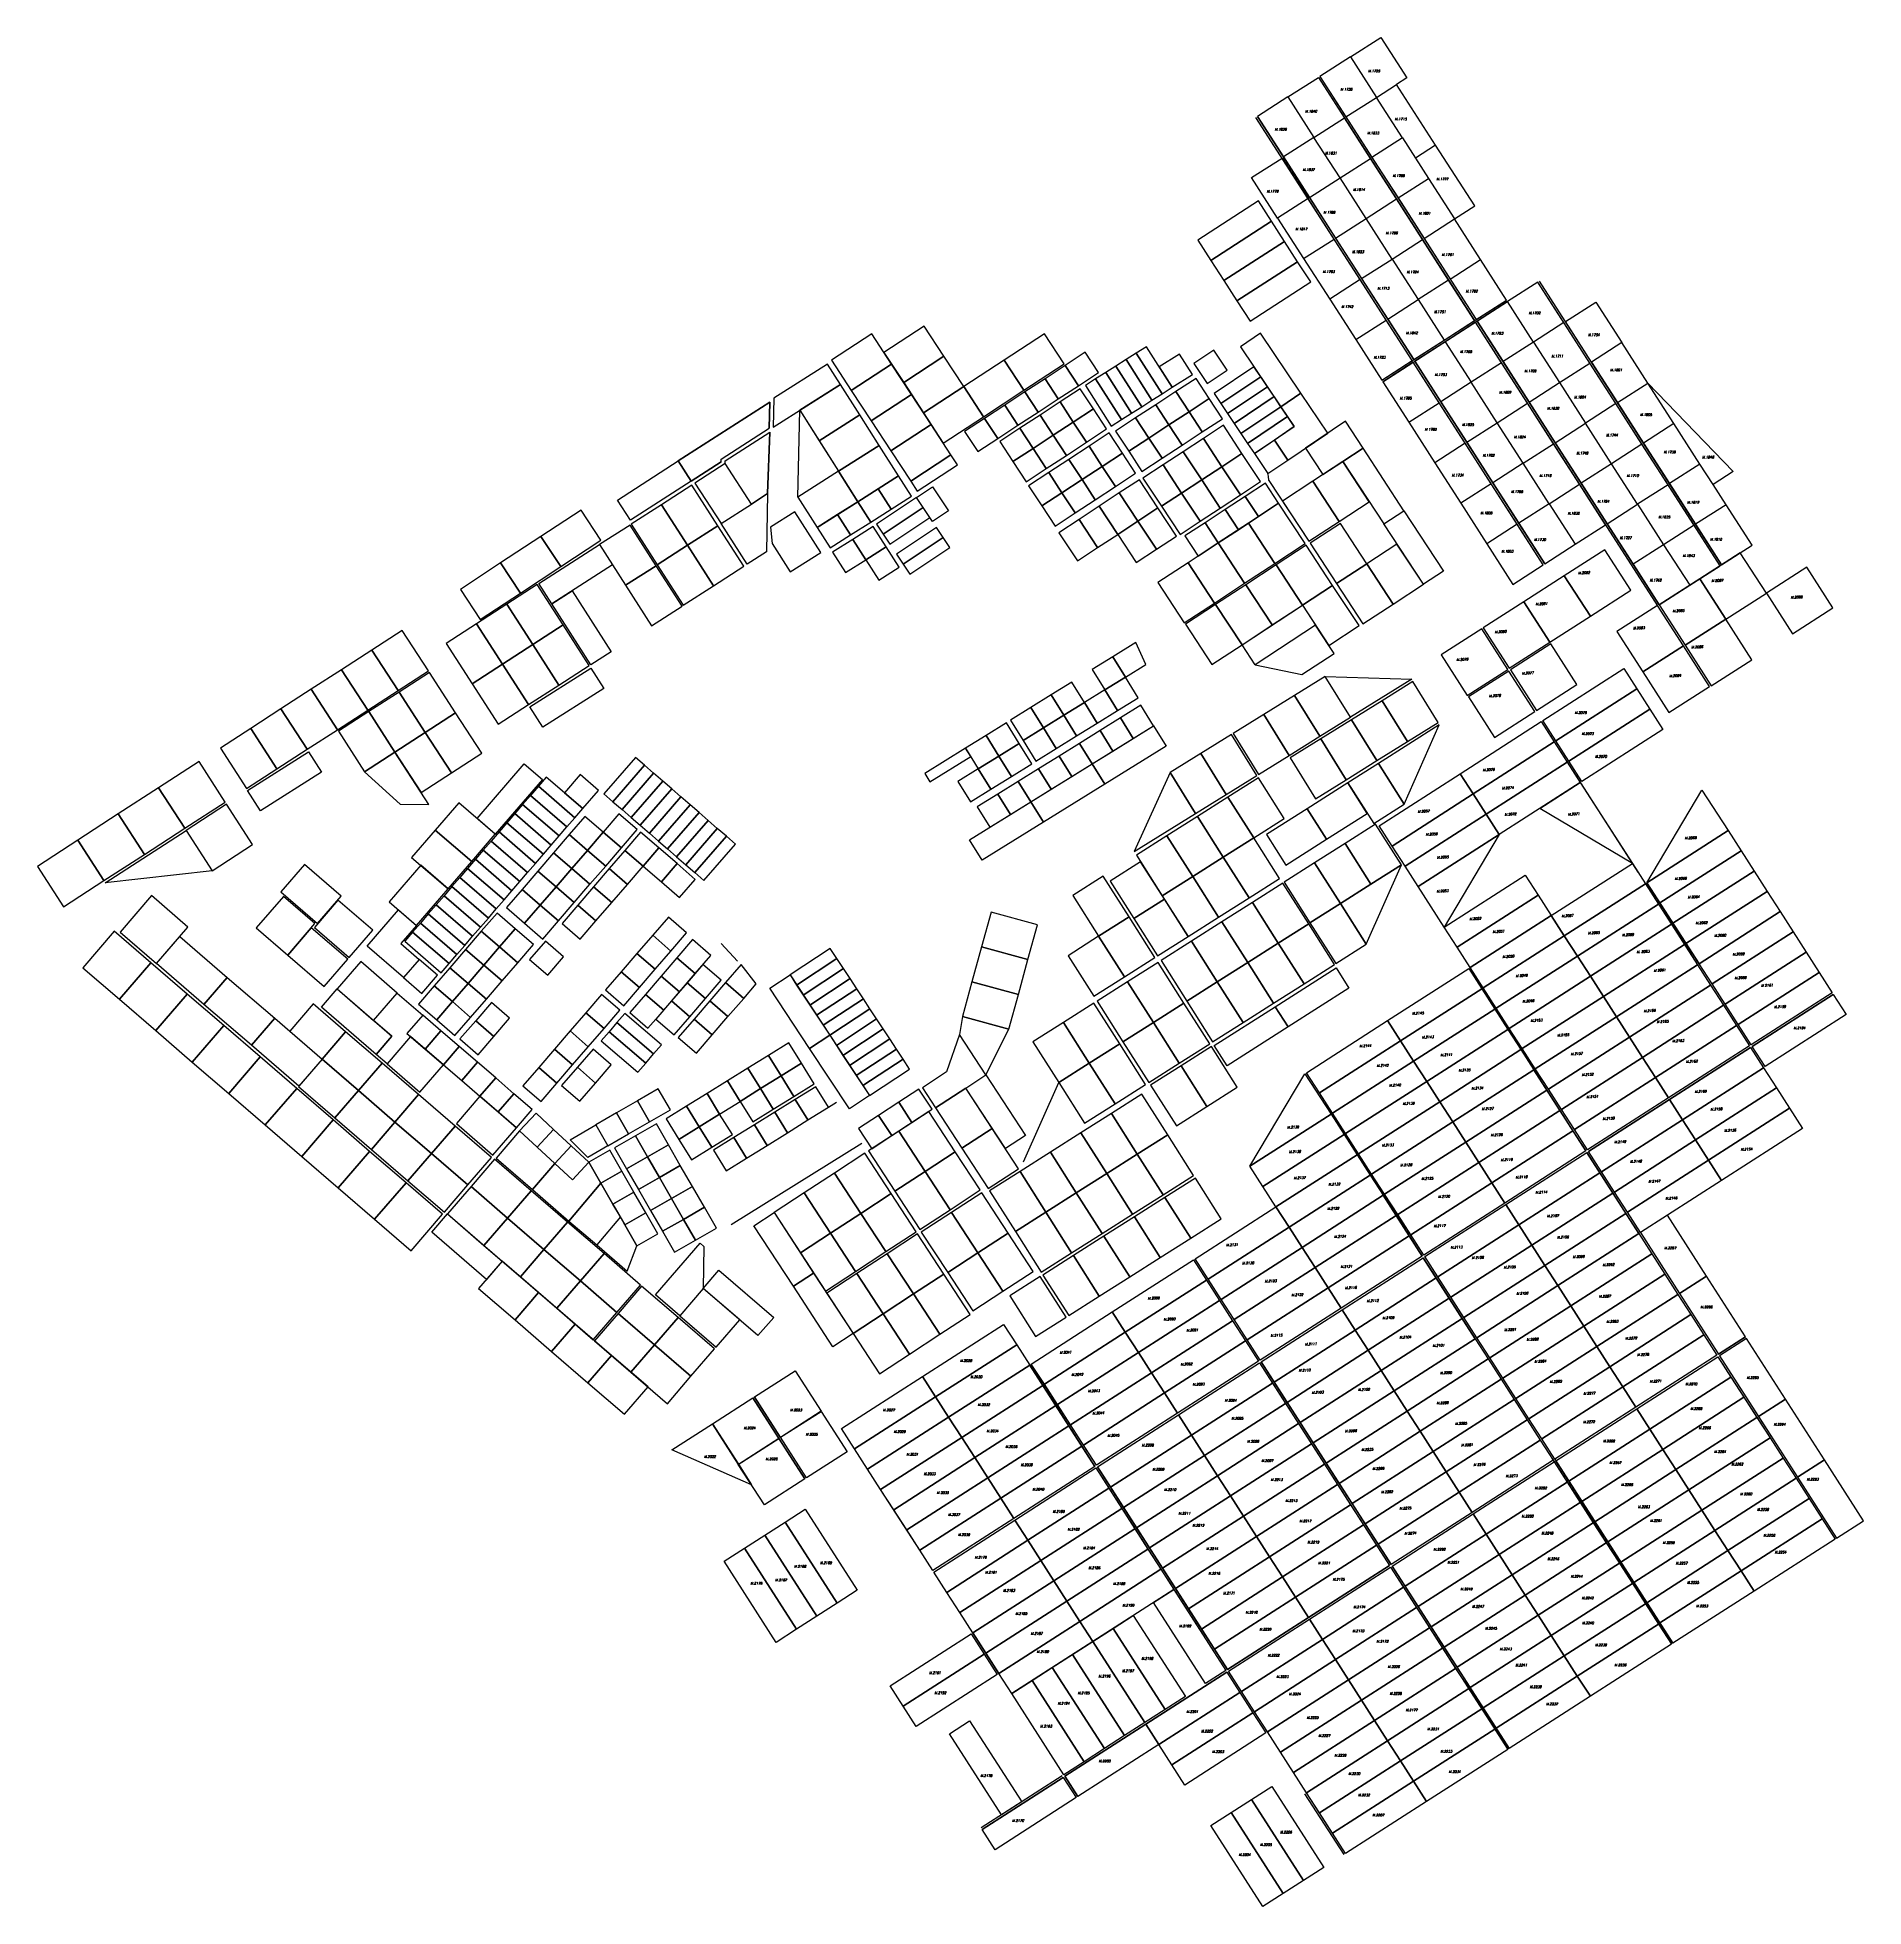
# Model space of a CAD drawing. Header units: inches. Extents: x 149302 to 153095, y 1061065 to 1064946.
import ezdxf
from ezdxf.enums import TextEntityAlignment as Align

# ---------------------------------------------------------------- set-up
doc = ezdxf.new("R2010")
doc.units = ezdxf.units.IN
doc.header["$MEASUREMENT"] = 0
for name, color, linetype in [('020100', 7, 'Continuous'), ('020400', 7, 'Continuous'), ('040100', 20, 'Continuous'), ('tn_alashak', 7, 'Continuous'), ('tn_lai', 251, 'Continuous')]:
    doc.layers.add(name, color=color, linetype=linetype)
doc.styles.add('tekslain', font='scriptc.shx')

# ---------------------------------------------------------------- blocks, each defined once
blk = doc.blocks.new('A$C3D7239B8')
at = {"layer": '020100', "color": 0}
for p, q in [((2229.9, 1183.2), (2173.9, 1147.2)), ((2232.1, 1179.8), (2176.1, 1143.9)), ((2172.7, 1141.7), (2280.8, 973.4)), ((2176.1, 1143.9), (2284.1, 975.6)), ((276.4, 888), (168.6, 1056.7)), ((279.8, 890.2), (172, 1058.9)), ((514.8, 740), (433.7, 866.3)), ((621.7, 566.2), (675.7, 482.1)), ((625, 568.4), (679.1, 484.3)), ((810.8, 271.8), (642.5, 163.7)), ((813, 268.4), (644.7, 160.3)), ((813, 268.4), (840, 226.3)), ((816.3, 270.5), (843.4, 228.5)), ((1396.1, 108.1), (1315, 234.3)), ((1399.5, 110.2), (1318.4, 236.5))]:
    blk.add_line(p, q, dxfattribs=at)
for points in [[(1409.3, 3841), (1472.4, 3881.5), (1526.4, 3797.4), (1505.4, 3783.8)], [(1409.3, 3841), (1346.2, 3800.4), (1400.2, 3716.3)], [(1409.3, 3841), (1463.3, 3756.8)], [(1279.7, 3757.7), (1342.8, 3798.3), (1396.8, 3714.1)], [(1463.3, 3756.8), (1505.4, 3783.8)], [(1586.4, 3657.6), (1505.4, 3783.8)], [(1279.7, 3757.7), (1216.6, 3717.2), (1270.6, 3633.1)], [(1279.7, 3757.7), (1333.7, 3673.6)], [(1400.2, 3716.3), (1463.3, 3756.8)], [(1517.3, 3672.7), (1463.3, 3756.8)], [(1333.7, 3673.6), (1396.8, 3714.1)], [(1450.9, 3630), (1396.8, 3714.1)], [(1400.2, 3716.3), (1454.2, 3632.2)], [(1333.7, 3673.6), (1270.6, 3633.1)], [(1387.8, 3589.5), (1333.7, 3673.6)], [(1517.3, 3672.7), (1454.2, 3632.2)], [(1517.3, 3672.7), (1544.4, 3630.6)], [(1586.4, 3657.6), (1544.4, 3630.6)], [(1625.4, 3504.4), (1667.5, 3531.4), (1586.4, 3657.6)], [(1258.2, 3506.2), (1204.1, 3590.4), (1267.3, 3630.9), (1321.3, 3546.8)], [(1270.6, 3633.1), (1324.7, 3548.9)], [(1387.8, 3589.5), (1450.9, 3630)], [(1504.9, 3545.9), (1450.9, 3630)], [(1454.2, 3632.2), (1508.3, 3548)], [(1544.4, 3630.6), (1571.4, 3588.5)], [(1324.7, 3548.9), (1387.8, 3589.5)], [(1441.8, 3505.3), (1387.8, 3589.5)], [(1508.3, 3548), (1571.4, 3588.5)], [(1571.4, 3588.5), (1625.4, 3504.4)], [(1321.3, 3546.8), (1258.2, 3506.2)], [(1375.3, 3462.6), (1321.3, 3546.8)], [(1324.7, 3548.9), (1378.7, 3464.8)], [(1441.8, 3505.3), (1504.9, 3545.9)], [(1559, 3461.7), (1504.9, 3545.9)], [(1508.3, 3548), (1562.3, 3463.9)], [(1258.2, 3506.2), (1312.2, 3422.1)], [(1378.7, 3464.8), (1441.8, 3505.3)], [(1495.8, 3421.2), (1441.8, 3505.3)], [(1562.3, 3463.9), (1625.4, 3504.4)], [(1679.5, 3420.3), (1625.4, 3504.4)], [(1312.2, 3422.1), (1375.3, 3462.6)], [(1429.4, 3378.5), (1375.3, 3462.6)], [(1378.7, 3464.8), (1432.7, 3380.7)], [(1495.8, 3421.2), (1559, 3461.7)], [(1613, 3377.6), (1559, 3461.7)], [(1562.3, 3463.9), (1616.4, 3379.7)], [(1312.2, 3422.1), (1366.3, 3338)], [(1432.7, 3380.7), (1495.8, 3421.2)], [(1495.8, 3421.2), (1549.9, 3337)], [(1616.4, 3379.7), (1670.4, 3295.6), (1733.5, 3336.1), (1679.5, 3420.3)], [(1616.4, 3379.7), (1679.5, 3420.3)], [(1429.4, 3378.5), (1366.3, 3338)], [(1483.4, 3294.4), (1429.4, 3378.5)], [(1432.7, 3380.7), (1486.8, 3296.5)], [(1613, 3377.6), (1549.9, 3337)], [(1603.9, 3252.9), (1667, 3293.4), (1613, 3377.6)], [(1852.8, 3289.2), (1798.8, 3373.3), (1735.7, 3332.8)], [(1366.3, 3338), (1420.3, 3253.8)], [(1486.8, 3296.5), (1549.9, 3337)], [(1549.9, 3337), (1603.9, 3252.9)], [(1735.7, 3332.8), (1672.6, 3292.2), (1726.6, 3208.1)], [(1789.7, 3248.6), (1735.7, 3332.8)], [(1910.2, 3207.2), (1856.2, 3291.3), (1919.3, 3331.8), (1973.3, 3247.7)], [(1420.3, 3253.8), (1474.4, 3169.7), (1537.5, 3210.2), (1483.4, 3294.4)], [(1420.3, 3253.8), (1483.4, 3294.4)], [(1486.8, 3296.5), (1540.8, 3212.4), (1603.9, 3252.9)], [(1723.2, 3205.9), (1669.2, 3290.1), (1606.1, 3249.5)], [(1852.8, 3289.2), (1789.7, 3248.6)], [(1906.9, 3205), (1852.8, 3289.2)], [(1606.1, 3249.5), (1543, 3209), (1597, 3124.9)], [(1606.1, 3249.5), (1660.1, 3165.4)], [(1789.7, 3248.6), (1726.6, 3208.1)], [(1789.7, 3248.6), (1843.7, 3164.5)], [(1973.3, 3247.7), (1910.2, 3207.2)], [(2027.4, 3163.6), (1973.3, 3247.7)], [(1593.7, 3122.7), (1539.6, 3206.8), (1476.5, 3166.3), (1530.6, 3082.2)], [(1723.2, 3205.9), (1660.1, 3165.4)], [(1777.3, 3121.8), (1723.2, 3205.9)], [(1726.6, 3208.1), (1780.6, 3124)], [(1843.7, 3164.5), (1906.9, 3205)], [(1960.9, 3120.9), (1906.9, 3205)], [(1910.2, 3207.2), (1964.3, 3123)], [(1660.1, 3165.4), (1597, 3124.9)], [(1714.2, 3081.3), (1660.1, 3165.4)], [(1780.6, 3124), (1843.7, 3164.5)], [(1843.7, 3164.5), (1897.8, 3080.3)], [(1964.3, 3123), (2027.4, 3163.6)], [(2081.4, 3079.4), (2027.4, 3163.6)], [(2027.4, 3163.6), (2204.5, 2980.2), (2162.5, 2953.2)], [(1530.6, 3082.2), (1593.7, 3122.7)], [(1647.7, 3038.6), (1593.7, 3122.7)], [(1597, 3124.9), (1651.1, 3040.7)], [(1714.2, 3081.3), (1777.3, 3121.8)], [(1831.3, 3037.6), (1777.3, 3121.8)], [(1780.6, 3124), (1834.7, 3039.8)], [(1960.9, 3120.9), (1897.8, 3080.3)], [(2014.9, 3036.7), (1960.9, 3120.9)], [(1964.3, 3123), (2018.3, 3038.9)], [(1530.6, 3082.2), (1584.6, 2998)], [(1651.1, 3040.7), (1714.2, 3081.3)], [(1768.2, 2997.1), (1714.2, 3081.3)], [(1834.7, 3039.8), (1897.8, 3080.3)], [(1951.8, 2996.2), (1897.8, 3080.3)], [(2081.4, 3079.4), (2018.3, 3038.9)], [(2135.4, 2995.3), (2081.4, 3079.4)], [(1647.7, 3038.6), (1584.6, 2998)], [(1701.7, 2954.4), (1647.7, 3038.6)], [(1651.1, 3040.7), (1705.1, 2956.6)], [(1768.2, 2997.1), (1831.3, 3037.6)], [(1885.4, 2953.5), (1831.3, 3037.6)], [(1834.7, 3039.8), (1888.7, 2955.7)], [(2014.9, 3036.7), (1951.8, 2996.2)], [(2069, 2952.6), (2014.9, 3036.7)], [(2018.3, 3038.9), (2072.3, 2954.8)], [(1584.6, 2998), (1638.6, 2913.9)], [(1768.2, 2997.1), (1705.1, 2956.6)], [(1822.3, 2913), (1768.2, 2997.1)], [(1951.8, 2996.2), (1888.7, 2955.7)], [(2005.9, 2912.1), (1951.8, 2996.2)], [(2135.4, 2995.3), (2072.3, 2954.8)], [(2162.5, 2953.2), (2135.4, 2995.3)], [(1701.7, 2954.4), (1638.6, 2913.9)], [(1755.8, 2870.3), (1701.7, 2954.4)], [(1705.1, 2956.6), (1759.2, 2872.4)], [(1822.3, 2913), (1885.4, 2953.5)], [(1876.3, 2828.8), (1939.4, 2869.4), (1885.4, 2953.5)], [(1888.7, 2955.7), (1942.8, 2871.5)], [(2069, 2952.6), (2005.9, 2912.1)], [(2123, 2868.5), (2069, 2952.6)], [(2072.3, 2954.8), (2126.4, 2870.6)], [(2189.5, 2911.1), (2162.5, 2953.2)], [(1638.6, 2913.9), (1692.7, 2829.8)], [(1822.3, 2913), (1759.2, 2872.4)], [(1822.3, 2913), (1876.3, 2828.8)], [(1942.8, 2871.5), (2005.9, 2912.1)], [(2005.9, 2912.1), (2059.9, 2827.9)], [(2126.4, 2870.6), (2180.4, 2786.5), (2243.5, 2827), (2189.5, 2911.1)], [(2189.5, 2911.1), (2126.4, 2870.6)], [(1759.2, 2872.4), (1813.2, 2788.3), (1876.3, 2828.8)], [(1692.7, 2829.8), (1746.7, 2745.6), (1809.8, 2786.1), (1755.8, 2870.3)], [(1755.8, 2870.3), (1692.7, 2829.8)], [(1942.8, 2871.5), (1996.8, 2787.4)], [(2123, 2868.5), (2059.9, 2827.9)], [(2114, 2743.8), (2177.1, 2784.3), (2123, 2868.5)], [(2059.9, 2827.9), (1996.8, 2787.4)], [(2059.9, 2827.9), (2114, 2743.8)], [(1996.8, 2787.4), (2050.8, 2703.3), (2114, 2743.8)]]:
    blk.add_lwpolyline(points, dxfattribs=at)
for points in [[(1937.8, 2817.5), (1853.6, 2763.5), (1907.7, 2679.4), (1991.8, 2733.4)], [(2219.1, 2811.3), (2135, 2757.3), (2189, 2673.2), (2273.2, 2727.2)], [(1853.6, 2763.5), (1769.5, 2709.5), (1823.5, 2625.3), (1907.7, 2679.4)], [(2135, 2757.3), (2050.8, 2703.3), (2104.9, 2619.1), (2189, 2673.2)], [(2357.3, 2781.2), (2273.2, 2727.2), (2327.2, 2643.1), (2411.4, 2697.1)], [(1769.5, 2709.5), (1685.4, 2655.4), (1739.4, 2571.3), (1823.5, 2625.3)], [(2046.9, 2702), (1962.7, 2648), (2016.8, 2563.8), (2100.9, 2617.9)], [(1682, 2653.3), (1597.9, 2599.2), (1651.9, 2515.1), (1736, 2569.1)], [(2189, 2673.2), (2104.9, 2619.1), (2158.9, 2535), (2243.1, 2589)], [(1825.7, 2621.9), (1741.6, 2567.9), (1795.6, 2483.8), (1879.7, 2537.8)], [(2100.9, 2617.9), (2016.8, 2563.8), (2070.8, 2479.7), (2155, 2533.8)], [(1738.2, 2565.7), (1654.4, 2511.9), (1708.4, 2427.8), (1792.6, 2481.8)], [(1977.4, 2570.8), (2004.4, 2528.7), (1836.1, 2420.7), (1809.1, 2462.7)], [(2004.4, 2528.7), (2031.4, 2486.7), (1863.2, 2378.6), (1836.1, 2420.7)], [(2031.4, 2486.7), (2058.5, 2444.6), (1890.2, 2336.5), (1863.2, 2378.6)], [(1805.8, 2460.6), (1832.8, 2418.5), (1664.5, 2310.4), (1637.5, 2352.5)], [(1832.8, 2418.5), (1859.8, 2376.4), (1691.5, 2268.3), (1664.5, 2310.4)], [(1859.8, 2376.4), (1886.8, 2334.4), (1718.5, 2226.3), (1691.5, 2268.3)], [(1637.5, 2352.5), (1664.5, 2310.4), (1496.2, 2202.3), (1469.2, 2244.4)], [(1802.7, 2280.3), (1886.8, 2334.4), (1994.9, 2166.1), (1994.9, 2166.1)], [(1664.5, 2310.4), (1691.5, 2268.3), (1523.2, 2160.3), (1496.2, 2202.3)], [(2139.5, 2318.4), (2193.6, 2234.3), (2025.3, 2126.2), (2025.3, 2126.2)], [(1691.5, 2268.3), (1718.5, 2226.3), (1550.3, 2118.2), (1523.2, 2160.3)], [(1604.3, 2034.1), (1550.3, 2118.2), (1718.5, 2226.3), (1718.5, 2226.3)], [(2193.6, 2234.3), (2220.6, 2192.2), (2052.3, 2084.1), (2025.3, 2126.2)], [(2220.6, 2192.2), (2247.6, 2150.1), (2079.3, 2042), (2052.3, 2084.1)], [(1772.6, 2142.1), (1799.6, 2100.1), (1631.3, 1992), (1604.3, 2034.1)], [(1994.9, 2166.1), (2021.9, 2124), (1853.6, 2015.9), (1826.6, 2058)], [(2247.6, 2150.1), (2274.6, 2108), (2106.3, 2000), (2079.3, 2042)], [(1799.6, 2100.1), (1826.6, 2058), (1658.3, 1949.9), (1631.3, 1992)], [(2021.9, 2124), (2048.9, 2081.9), (1880.7, 1973.9), (1853.6, 2015.9)], [(2274.6, 2108), (2301.6, 2066), (2133.4, 1957.9), (2106.3, 2000)], [(1826.6, 2058), (1853.6, 2015.9), (1685.4, 1907.8), (1658.3, 1949.9)], [(2048.9, 2081.9), (2076, 2039.9), (1907.7, 1931.8), (1880.7, 1973.9)], [(2301.6, 2066), (2328.7, 2023.9), (2160.4, 1915.8), (2133.4, 1957.9)], [(2076, 2039.9), (2103, 1997.8), (1934.7, 1889.7), (1907.7, 1931.8)], [(2328.7, 2023.9), (2355.7, 1981.8), (2187.4, 1873.8), (2160.4, 1915.8)], [(1853.6, 2015.9), (1880.7, 1973.9), (1712.4, 1865.8), (1685.4, 1907.8)], [(2103, 1997.8), (2130, 1955.7), (1961.7, 1847.6), (1934.7, 1889.7)], [(2355.7, 1981.8), (2382.7, 1939.8), (2214.4, 1831.7), (2187.4, 1873.8)], [(1655, 1947.8), (1682, 1905.7), (1513.7, 1797.6), (1486.7, 1839.7)], [(1880.7, 1973.9), (1907.7, 1931.8), (1739.4, 1823.7), (1712.4, 1865.8)], [(2130, 1955.7), (2157, 1913.7), (1988.7, 1805.6), (1961.7, 1847.6)], [(1682, 1905.7), (1709, 1863.6), (1540.7, 1755.5), (1513.7, 1797.6)], [(1907.7, 1931.8), (1934.7, 1889.7), (1766.4, 1781.6), (1739.4, 1823.7)], [(2157, 1913.7), (2184, 1871.6), (2015.8, 1763.5), (1988.7, 1805.6)], [(2382.7, 1939.8), (2409.7, 1897.7), (2241.4, 1789.6), (2214.4, 1831.7)], [(1709, 1863.6), (1736, 1821.5), (1567.8, 1713.5), (1540.7, 1755.5)], [(1934.7, 1889.7), (1961.7, 1847.6), (1793.4, 1739.6), (1766.4, 1781.6)], [(2184, 1871.6), (2211.1, 1829.5), (2042.8, 1721.4), (2015.8, 1763.5)], [(2411.9, 1894.3), (2438.9, 1852.3), (2270.6, 1744.2), (2243.6, 1786.2)], [(1486.7, 1839.7), (1513.7, 1797.6), (1345.4, 1689.5), (1318.4, 1731.6)], [(1961.7, 1847.6), (1988.7, 1805.6), (1820.5, 1697.5), (1793.4, 1739.6)], [(2211.1, 1829.5), (2238.1, 1787.5), (2069.8, 1679.4), (2042.8, 1721.4)], [(1513.7, 1797.6), (1540.7, 1755.5), (1372.5, 1647.4), (1345.4, 1689.5)], [(1736, 1821.5), (1763.1, 1779.5), (1594.8, 1671.4), (1567.8, 1713.5)], [(1988.7, 1805.6), (2015.8, 1763.5), (1847.5, 1655.4), (1820.5, 1697.5)], [(1540.7, 1755.5), (1567.8, 1713.5), (1399.5, 1605.4), (1372.5, 1647.4)], [(1763.1, 1779.5), (1790.1, 1737.4), (1621.8, 1629.3), (1594.8, 1671.4)], [(2015.8, 1763.5), (2042.8, 1721.4), (1874.5, 1613.4), (1847.5, 1655.4)], [(2240.2, 1784.1), (2267.3, 1742), (2099, 1633.9), (2072, 1676)], [(1315, 1729.4), (1369.1, 1645.3), (1200.8, 1537.2), (1315, 1729.4)], [(1567.8, 1713.5), (1594.8, 1671.4), (1426.5, 1563.3), (1399.5, 1605.4)], [(1790.1, 1737.4), (1817.1, 1695.3), (1648.8, 1587.3), (1621.8, 1629.3)], [(2042.8, 1721.4), (2069.8, 1679.4), (1901.5, 1571.3), (1874.5, 1613.4)], [(2267.3, 1742), (2294.3, 1699.9), (2126, 1591.9), (2099, 1633.9)], [(1594.8, 1671.4), (1621.8, 1629.3), (1453.5, 1521.2), (1426.5, 1563.3)], [(1817.1, 1695.3), (1844.1, 1653.3), (1675.8, 1545.2), (1648.8, 1587.3)], [(2072, 1676), (2099, 1633.9), (1930.7, 1525.8), (1903.7, 1567.9)], [(2294.3, 1699.9), (2321.3, 1657.9), (2153, 1549.8), (2126, 1591.9)], [(1369.1, 1645.3), (1396.1, 1603.2), (1227.8, 1495.1), (1200.8, 1537.2)], [(1844.1, 1653.3), (1871.1, 1611.2), (1702.9, 1503.1), (1675.8, 1545.2)], [(2099, 1633.9), (2126, 1591.9), (1957.7, 1483.8), (1930.7, 1525.8)], [(2321.3, 1657.9), (2348.3, 1615.8), (2180, 1507.7), (2153, 1549.8)], [(1396.1, 1603.2), (1423.1, 1561.1), (1254.8, 1453.1), (1227.8, 1495.1)], [(1621.8, 1629.3), (1648.8, 1587.3), (1480.5, 1479.2), (1453.5, 1521.2)], [(1871.1, 1611.2), (1898.2, 1569.1), (1729.9, 1461), (1702.9, 1503.1)], [(2126, 1591.9), (2153, 1549.8), (1984.7, 1441.7), (1957.7, 1483.8)], [(1423.1, 1561.1), (1450.1, 1519.1), (1281.9, 1411), (1254.8, 1453.1)], [(1648.8, 1587.3), (1675.8, 1545.2), (1507.6, 1437.1), (1480.5, 1479.2)], [(1900.3, 1565.8), (1927.3, 1523.7), (1759.1, 1415.6), (1732, 1457.7)], [(1450.1, 1519.1), (1477.2, 1477), (1308.9, 1368.9), (1281.9, 1411)], [(1675.8, 1545.2), (1702.9, 1503.1), (1534.6, 1395), (1507.6, 1437.1)], [(1927.3, 1523.7), (1954.4, 1481.6), (1786.1, 1373.5), (1759.1, 1415.6)], [(2153, 1549.8), (2180, 1507.7), (2011.8, 1399.6), (1984.7, 1441.7)], [(1477.2, 1477), (1504.2, 1434.9), (1335.9, 1326.9), (1308.9, 1368.9)], [(1702.9, 1503.1), (1729.9, 1461), (1561.6, 1353), (1534.6, 1395)], [(1954.4, 1481.6), (1981.4, 1439.5), (1813.1, 1331.5), (1786.1, 1373.5)], [(1254.8, 1453.1), (1281.9, 1411), (1113.6, 1302.9), (1086.6, 1345)], [(1732, 1457.7), (1759.1, 1415.6), (1590.8, 1307.5), (1563.8, 1349.6)], [(1981.4, 1439.5), (2008.4, 1397.5), (1840.1, 1289.4), (1813.1, 1331.5)], [(1281.9, 1411), (1308.9, 1368.9), (1140.6, 1260.8), (1113.6, 1302.9)], [(1504.2, 1434.9), (1531.2, 1392.9), (1362.9, 1284.8), (1335.9, 1326.9)], [(1759.1, 1415.6), (1786.1, 1373.5), (1617.8, 1265.5), (1590.8, 1307.5)], [(2008.4, 1397.5), (2035.4, 1355.4), (1867.1, 1247.3), (1840.1, 1289.4)], [(2067.8, 1435.6), (2011.8, 1399.6), (2092.8, 1273.4), (2148.9, 1309.4)], [(1308.9, 1368.9), (1335.9, 1326.9), (1167.6, 1218.8), (1140.6, 1260.8)], [(1531.2, 1392.9), (1558.2, 1350.8), (1389.9, 1242.7), (1362.9, 1284.8)], [(1786.1, 1373.5), (1813.1, 1331.5), (1644.8, 1223.4), (1617.8, 1265.5)], [(1083.2, 1342.8), (1110.2, 1300.8), (941.9, 1192.7), (914.9, 1234.7)], [(1335.9, 1326.9), (1362.9, 1284.8), (1194.6, 1176.7), (1167.6, 1218.8)], [(1560.4, 1347.4), (1587.4, 1305.4), (1419.1, 1197.3), (1392.1, 1239.3)], [(1813.1, 1331.5), (1840.1, 1289.4), (1671.8, 1181.3), (1644.8, 1223.4)], [(2035.4, 1355.4), (2062.4, 1313.3), (1894.2, 1205.3), (1867.1, 1247.3)], [(1110.2, 1300.8), (1137.2, 1258.7), (969, 1150.6), (941.9, 1192.7)], [(1362.9, 1284.8), (1389.9, 1242.7), (1221.7, 1134.6), (1194.6, 1176.7)], [(1587.4, 1305.4), (1614.4, 1263.3), (1446.2, 1155.2), (1419.1, 1197.3)], [(1840.1, 1289.4), (1867.1, 1247.3), (1698.9, 1139.2), (1671.8, 1181.3)], [(2062.4, 1313.3), (2089.5, 1271.3), (1921.2, 1163.2), (1894.2, 1205.3)], [(2148.9, 1309.4), (2092.8, 1273.4), (2173.9, 1147.2), (2229.9, 1183.2)], [(1137.2, 1258.7), (1164.3, 1216.6), (996, 1108.5), (969, 1150.6)], [(1614.4, 1263.3), (1641.5, 1221.2), (1473.2, 1113.1), (1446.2, 1155.2)], [(1867.1, 1247.3), (1894.2, 1205.3), (1725.9, 1097.2), (1698.9, 1139.2)], [(2089.5, 1271.3), (2116.5, 1229.2), (1948.2, 1121.1), (1921.2, 1163.2)], [(689.2, 1208.6), (716.3, 1166.6), (548, 1058.5), (521, 1100.6)], [(914.9, 1234.7), (941.9, 1192.7), (773.7, 1084.6), (746.6, 1126.7)], [(1164.3, 1216.6), (1191.3, 1174.5), (1023, 1066.5), (996, 1108.5)], [(1392.1, 1239.3), (1419.1, 1197.3), (1250.9, 1089.2), (1223.8, 1131.3)], [(1641.5, 1221.2), (1668.5, 1179.2), (1500.2, 1071.1), (1473.2, 1113.1)], [(1894.2, 1205.3), (1921.2, 1163.2), (1752.9, 1055.1), (1725.9, 1097.2)], [(2116.5, 1229.2), (2143.5, 1187.1), (1975.2, 1079), (1948.2, 1121.1)], [(716.3, 1166.6), (743.3, 1124.5), (575, 1016.4), (548, 1058.5)], [(941.9, 1192.7), (969, 1150.6), (800.7, 1042.5), (773.7, 1084.6)], [(1191.3, 1174.5), (1218.3, 1132.5), (1050, 1024.4), (1023, 1066.5)], [(1419.1, 1197.3), (1446.2, 1155.2), (1277.9, 1047.1), (1250.9, 1089.2)], [(1668.5, 1179.2), (1695.5, 1137.1), (1527.2, 1029), (1500.2, 1071.1)], [(2143.5, 1187.1), (2170.5, 1145.1), (2002.2, 1037), (1975.2, 1079)], [(2232.1, 1179.8), (2176.1, 1143.9), (2257.1, 1017.6), (2313.1, 1053.6)], [(969, 1150.6), (996, 1108.5), (827.7, 1000.4), (800.7, 1042.5)], [(1220.5, 1129.1), (1247.5, 1087), (1079.2, 979), (1052.2, 1021)], [(1446.2, 1155.2), (1473.2, 1113.1), (1304.9, 1005.1), (1277.9, 1047.1)], [(1695.5, 1137.1), (1722.5, 1095), (1554.2, 986.9), (1527.2, 1029)], [(1921.2, 1163.2), (1948.2, 1121.1), (1779.9, 1013), (1752.9, 1055.1)], [(2172.7, 1141.7), (2199.7, 1099.6), (2031.4, 991.5), (2004.4, 1033.6)], [(256, 1112.6), (310.1, 1028.5), (225.9, 974.4), (171.8, 1058.8)], [(521, 1100.6), (548, 1058.5), (379.7, 950.4), (352.7, 992.5)], [(743.3, 1124.5), (770.3, 1082.4), (602, 974.3), (575, 1016.4)], [(996, 1108.5), (1023, 1066.5), (854.7, 958.4), (827.7, 1000.4)], [(1247.5, 1087), (1274.5, 1045), (1106.2, 936.9), (1079.2, 979)], [(1473.2, 1113.1), (1500.2, 1071.1), (1331.9, 963), (1304.9, 1005.1)], [(1722.5, 1095), (1749.5, 1052.9), (1581.3, 944.9), (1554.2, 986.9)], [(1948.2, 1121.1), (1975.2, 1079), (1806.9, 971), (1779.9, 1013)], [(2199.7, 1099.6), (2226.7, 1057.6), (2058.4, 949.5), (2031.4, 991.5)], [(168.5, 1056.4), (222.6, 972.3), (138.4, 918.2), (84.3, 1002.6)], [(548, 1058.5), (575, 1016.4), (406.7, 908.3), (379.7, 950.4)], [(770.3, 1082.4), (797.3, 1040.4), (629, 932.3), (602, 974.3)], [(1023, 1066.5), (1050, 1024.4), (881.7, 916.3), (854.7, 958.4)], [(1500.2, 1071.1), (1527.2, 1029), (1358.9, 920.9), (1331.9, 963)], [(1500.2, 1071.1), (1527.2, 1029), (1358.9, 920.9), (1331.9, 963)], [(1500.2, 1071.1), (1527.2, 1029), (1358.9, 920.9), (1331.9, 963)], [(1749.5, 1052.9), (1776.6, 1010.9), (1608.3, 902.8), (1581.3, 944.9)], [(1975.2, 1079), (2002.2, 1037), (1834, 928.9), (1806.9, 971)], [(2226.7, 1057.6), (2253.7, 1015.5), (2085.5, 907.4), (2058.4, 949.5)], [(2313.1, 1053.6), (2257.1, 1017.6), (2338.2, 891.4), (2394.2, 927.4)], [(309.9, 1028.4), (363.9, 944.2), (279.8, 890.2), (225.6, 974.5)], [(575, 1016.4), (602, 974.3), (433.7, 866.3), (406.7, 908.3)], [(797.3, 1040.4), (824.3, 998.3), (656.1, 890.2), (629, 932.3)], [(1052.2, 1021), (1079.2, 979), (910.9, 870.9), (883.9, 912.9)], [(1274.5, 1045), (1301.5, 1002.9), (1133.2, 894.8), (1106.2, 936.9)], [(1527.2, 1029), (1554.2, 986.9), (1386, 878.8), (1358.9, 920.9)], [(1776.6, 1010.9), (1803.6, 968.8), (1635.3, 860.7), (1608.3, 902.8)], [(2004.4, 1033.6), (2031.4, 991.5), (1863.1, 883.5), (1836.1, 925.5)], [(2253.7, 1015.5), (2280.8, 973.4), (2112.5, 865.3), (2085.5, 907.4)], [(84.3, 1002.6), (138.3, 918.4), (165.3, 876), (0, 948.7)], [(222.4, 972.2), (276.4, 888), (192.3, 834), (138.1, 918.3)], [(602, 974.3), (629, 932.3), (460.8, 824.2), (433.7, 866.3)], [(824.3, 998.3), (851.4, 956.2), (683.1, 848.1), (656.1, 890.2)], [(1079.2, 979), (1106.2, 936.9), (937.9, 828.8), (910.9, 870.9)], [(1301.5, 1002.9), (1328.5, 960.8), (1160.3, 852.7), (1133.2, 894.8)], [(1554.2, 986.9), (1581.3, 944.9), (1413, 836.8), (1386, 878.8)], [(2031.4, 991.5), (2058.4, 949.5), (1890.2, 841.4), (1863.1, 883.5)], [(2280.8, 973.4), (2307.8, 931.3), (2139.5, 823.3), (2112.5, 865.3)], [(629, 932.3), (656.1, 890.2), (487.8, 782.1), (460.8, 824.2)], [(851.4, 956.2), (878.4, 914.1), (710.1, 806.1), (683.1, 848.1)], [(1106.2, 936.9), (1133.2, 894.8), (965, 786.7), (937.9, 828.8)], [(1328.5, 960.8), (1355.6, 918.8), (1187.3, 810.7), (1160.3, 852.7)], [(1581.3, 944.9), (1608.3, 902.8), (1440, 794.7), (1413, 836.8)], [(1803.6, 968.8), (1830.6, 926.7), (1662.3, 818.6), (1635.3, 860.7)], [(2058.4, 949.5), (2085.5, 907.4), (1917.2, 799.3), (1890.2, 841.4)], [(880.5, 910.8), (907.6, 868.7), (739.3, 760.6), (712.3, 802.7)], [(1133.2, 894.8), (1160.3, 852.7), (992, 744.7), (965, 786.7)], [(1355.6, 918.8), (1382.6, 876.7), (1214.3, 768.6), (1187.3, 810.7)], [(1608.3, 902.8), (1635.3, 860.7), (1467, 752.6), (1440, 794.7)], [(1832.8, 923.4), (1859.8, 881.3), (1691.5, 773.2), (1664.5, 815.3)], [(2085.5, 907.4), (2112.5, 865.3), (1944.2, 757.2), (1917.2, 799.3)], [(2085.5, 907.4), (2112.5, 865.3), (1944.2, 757.2), (1917.2, 799.3)], [(2085.5, 907.4), (2112.5, 865.3), (1944.2, 757.2), (1917.2, 799.3)], [(2307.8, 931.3), (2334.8, 889.3), (2166.5, 781.2), (2139.5, 823.3)], [(2394.2, 927.4), (2338.2, 891.4), (2419.2, 765.2), (2475.3, 801.2)], [(656.1, 890.2), (683.1, 848.1), (514.8, 740), (487.8, 782.1)], [(907.6, 868.7), (934.6, 826.6), (766.3, 718.6), (739.3, 760.6)], [(1382.6, 876.7), (1409.6, 834.6), (1241.3, 726.5), (1214.3, 768.6)], [(1635.3, 860.7), (1662.3, 818.6), (1494, 710.6), (1467, 752.6)], [(1859.8, 881.3), (1886.8, 839.2), (1718.5, 731.1), (1691.5, 773.2)], [(2112.5, 865.3), (2139.5, 823.3), (1971.2, 715.2), (1944.2, 757.2)], [(2334.8, 889.3), (2361.8, 847.2), (2193.5, 739.1), (2166.5, 781.2)], [(235.1, 798.1), (277.1, 825.1), (385.2, 656.8), (343.2, 629.8)], [(683.1, 848.1), (710.1, 806.1), (541.8, 698), (514.8, 740)], [(934.6, 826.6), (961.6, 784.6), (793.3, 676.5), (766.3, 718.6)], [(1160.3, 852.7), (1187.3, 810.7), (1019, 702.6), (992, 744.7)], [(1160.3, 852.7), (1187.3, 810.7), (1019, 702.6), (992, 744.7)], [(1160.3, 852.7), (1187.3, 810.7), (1019, 702.6), (992, 744.7)], [(1409.6, 834.6), (1436.6, 792.5), (1268.4, 684.5), (1241.3, 726.5)], [(1664.5, 815.3), (1691.5, 773.2), (1523.2, 665.1), (1496.2, 707.2)], [(1886.8, 839.2), (1913.8, 797.2), (1745.5, 689.1), (1718.5, 731.1)], [(2139.5, 823.3), (2166.5, 781.2), (1998.2, 673.1), (1971.2, 715.2)], [(2361.8, 847.2), (2388.8, 805.1), (2220.6, 697), (2193.5, 739.1)], [(193, 771.1), (235.1, 798.1), (343.2, 629.8), (301.1, 602.8)], [(712.3, 802.7), (739.3, 760.6), (571, 652.5), (544, 694.6)], [(961.6, 784.6), (988.6, 742.5), (820.3, 634.4), (793.3, 676.5)], [(1187.3, 810.7), (1214.3, 768.6), (1046, 660.5), (1019, 702.6)], [(1436.6, 792.5), (1463.7, 750.5), (1295.4, 642.4), (1268.4, 684.5)], [(1913.8, 797.2), (1940.8, 755.1), (1772.6, 647), (1745.5, 689.1)], [(2166.5, 781.2), (2193.5, 739.1), (2025.3, 631), (1998.2, 673.1)], [(2388.8, 805.1), (2415.9, 763.1), (2247.6, 655), (2220.6, 697)], [(108.9, 717), (150.9, 744), (259, 575.8), (216.9, 548.7)], [(150.9, 744), (193, 771.1), (301.1, 602.8), (259, 575.8)], [(739.3, 760.6), (766.3, 718.6), (598, 610.5), (571, 652.5)], [(988.6, 742.5), (1015.6, 700.4), (847.4, 592.3), (820.3, 634.4)], [(1214.3, 768.6), (1241.3, 726.5), (1073, 618.4), (1046, 660.5)], [(1463.7, 750.5), (1490.7, 708.4), (1322.4, 600.3), (1295.4, 642.4)], [(1691.5, 773.2), (1718.5, 731.1), (1550.2, 623.1), (1523.2, 665.1)], [(1940.8, 755.1), (1967.9, 713), (1799.6, 604.9), (1772.6, 647)], [(2193.5, 739.1), (2220.6, 697), (2052.3, 589), (2025.3, 631)], [(766.3, 718.6), (793.3, 676.5), (625, 568.4), (598, 610.5)], [(1015.6, 700.4), (1042.7, 658.4), (874.4, 550.3), (847.4, 592.3)], [(1241.3, 726.5), (1268.4, 684.5), (1100.1, 576.4), (1073, 618.4)], [(1492.8, 705), (1519.9, 663), (1351.6, 554.9), (1324.6, 597)], [(1718.5, 731.1), (1745.5, 689.1), (1577.3, 581), (1550.2, 623.1)], [(1967.9, 713), (1994.9, 670.9), (1826.6, 562.9), (1799.6, 604.9)], [(793.3, 676.5), (820.3, 634.4), (652.1, 526.3), (625, 568.4)], [(1268.4, 684.5), (1295.4, 642.4), (1127.1, 534.3), (1100.1, 576.4)], [(1519.9, 663), (1546.9, 620.9), (1378.6, 512.8), (1351.6, 554.9)], [(1745.5, 689.1), (1772.6, 647), (1604.3, 538.9), (1577.3, 581)], [(1745.5, 689.1), (1772.6, 647), (1604.3, 538.9), (1577.3, 581)], [(1745.5, 689.1), (1772.6, 647), (1604.3, 538.9), (1577.3, 581)], [(1994.9, 670.9), (2021.9, 628.9), (1853.6, 520.8), (1826.6, 562.9)], [(2220.6, 697), (2247.6, 655), (2079.3, 546.9), (2052.3, 589)], [(820.3, 634.4), (847.4, 592.3), (679.1, 484.3), (652.1, 526.3)], [(820.3, 634.4), (847.4, 592.3), (679.1, 484.3), (652.1, 526.3)], [(820.3, 634.4), (847.4, 592.3), (679.1, 484.3), (652.1, 526.3)], [(1000.6, 631.3), (1042.7, 658.4), (1150.7, 490.1), (1108.7, 463.1)], [(1295.4, 642.4), (1322.4, 600.3), (1154.1, 492.2), (1127.1, 534.3)], [(1772.6, 647), (1799.6, 604.9), (1631.3, 496.9), (1604.3, 538.9)], [(2021.9, 628.9), (2048.9, 586.8), (1880.6, 478.7), (1853.6, 520.8)], [(847.4, 592.3), (874.4, 550.3), (706.1, 442.2), (679.1, 484.3)], [(916.5, 577.3), (958.5, 604.3), (1066.6, 436), (1024.5, 409)], [(1324.6, 597), (1351.6, 554.9), (1183.3, 446.8), (1156.3, 488.9)], [(1546.9, 620.9), (1573.9, 578.8), (1405.6, 470.7), (1378.6, 512.8)], [(1799.6, 604.9), (1826.6, 562.9), (1658.3, 454.8), (1631.3, 496.9)], [(2048.9, 586.8), (2075.9, 544.7), (1907.7, 436.7), (1880.6, 478.7)], [(621.7, 566.2), (648.7, 524.2), (480.4, 416.1), (453.4, 458.2)], [(832.3, 523.3), (874.4, 550.3), (982.5, 382), (940.4, 355)], [(874.4, 550.3), (916.5, 577.3), (1024.5, 409), (982.5, 382)], [(1351.6, 554.9), (1378.6, 512.8), (1210.3, 404.7), (1183.3, 446.8)], [(1573.9, 578.8), (1600.9, 536.8), (1432.6, 428.7), (1405.6, 470.7)], [(1826.6, 562.9), (1853.6, 520.8), (1685.3, 412.7), (1658.3, 454.8)], [(648.7, 524.2), (675.7, 482.1), (507.4, 374), (480.4, 416.1)], [(648.7, 524.2), (675.7, 482.1), (507.4, 374), (480.4, 416.1)], [(648.7, 524.2), (675.7, 482.1), (507.4, 374), (480.4, 416.1)], [(790.2, 496.2), (832.3, 523.3), (940.4, 355), (898.3, 328)], [(1378.6, 512.8), (1405.6, 470.7), (1237.3, 362.7), (1210.3, 404.7)], [(1600.9, 536.8), (1627.9, 494.7), (1459.7, 386.6), (1432.6, 428.7)], [(1853.6, 520.8), (1880.6, 478.7), (1712.4, 370.6), (1685.3, 412.7)], [(706.1, 442.2), (748.2, 469.2), (856.3, 300.9), (814.2, 273.9)], [(748.2, 469.2), (790.2, 496.2), (898.3, 328), (856.3, 300.9)], [(1152.9, 486.7), (1179.9, 444.6), (1011.6, 336.6), (984.6, 378.6)], [(1405.6, 470.7), (1432.6, 428.7), (1264.4, 320.6), (1237.3, 362.7)], [(1405.6, 470.7), (1432.6, 428.7), (1264.4, 320.6), (1237.3, 362.7)], [(1405.6, 470.7), (1432.6, 428.7), (1264.4, 320.6), (1237.3, 362.7)], [(1627.9, 494.7), (1655, 452.6), (1486.7, 344.5), (1459.7, 386.6)], [(1880.6, 478.7), (1907.7, 436.7), (1739.4, 328.6), (1712.4, 370.6)], [(1179.9, 444.6), (1206.9, 402.6), (1038.7, 294.5), (1011.6, 336.6)], [(1432.6, 428.7), (1459.7, 386.6), (1291.4, 278.5), (1264.4, 320.6)], [(1655, 452.6), (1682, 410.5), (1513.7, 302.5), (1486.7, 344.5)], [(1206.9, 402.6), (1234, 360.5), (1065.7, 252.4), (1038.7, 294.5)], [(1682, 410.5), (1709, 368.5), (1540.7, 260.4), (1513.7, 302.5)], [(576.5, 359), (618.6, 386), (726.7, 217.7), (684.6, 190.7)], [(984.6, 378.6), (1011.6, 336.6), (843.4, 228.5), (816.3, 270.5)], [(1459.7, 386.6), (1486.7, 344.5), (1318.4, 236.5), (1291.4, 278.5)], [(1709, 368.5), (1736, 326.4), (1567.7, 218.3), (1540.7, 260.4)], [(1486.7, 344.5), (1513.7, 302.5), (1345.4, 194.4), (1318.4, 236.5)], [(1513.7, 302.5), (1540.7, 260.4), (1372.4, 152.3), (1345.4, 194.4)], [(813, 268.4), (840, 226.3), (671.7, 118.2), (644.7, 160.3)], [(1203.9, 222.3), (1245.9, 249.3), (1354, 81.1), (1312, 54)], [(1540.7, 260.4), (1567.7, 218.3), (1399.5, 110.2), (1372.4, 152.3)], [(1119.7, 168.3), (1161.8, 195.3), (1269.9, 27), (1227.8, 0)], [(1161.8, 195.3), (1203.9, 222.3), (1312, 54), (1269.9, 27)]]:
    blk.add_lwpolyline(points, close=True, dxfattribs=at)
at = {"layer": '020400', "color": 0}
for p, q in [((881.7, 916.3), (746.6, 1126.7)), ((1220.5, 1129.1), (1490.7, 708.4)), ((1223.8, 1131.3), (1494, 710.6)), ((878.4, 914.1), (743.3, 1124.5)), ((880.5, 910.8), (1150.7, 490.1)), ((883.9, 912.9), (1154.1, 492.2)), ((1830.6, 926.7), (2075.9, 544.7)), ((1834, 928.9), (2079.3, 546.9)), ((1154.1, 492.2), (1490.7, 708.4)), ((1156.3, 488.9), (1492.8, 705)), ((1492.8, 705), (1736, 326.4)), ((1496.2, 707.2), (1739.4, 328.6)), ((1152.9, 486.7), (816.3, 270.5))]:
    blk.add_line(p, q, dxfattribs=at)
at = {"layer": '040100', "color": 0}
for p, q in [((2021.9, 2124), (2130, 1955.7)), ((2025.3, 2126.2), (2133.4, 1957.9)), ((2409.7, 1897.7), (2241.4, 1789.6)), ((2411.9, 1894.3), (2243.6, 1786.2)), ((2238.1, 1787.5), (1901.5, 1571.3)), ((2240.2, 1784.1), (1903.7, 1567.9)), ((1898.2, 1569.1), (1790.1, 1737.4)), ((2008.4, 1397.5), (1900.3, 1565.8)), ((1561.6, 1353), (1453.5, 1521.2)), ((1558.2, 1350.8), (1477.2, 1477)), ((1561.6, 1353), (1480.5, 1479.2)), ((1668.5, 1179.2), (1560.4, 1347.4)), ((1671.8, 1181.3), (1563.8, 1349.6))]:
    blk.add_line(p, q, dxfattribs=at)
for points in [[(1342.8, 3798.3), (1667, 3293.4)], [(1346.2, 3800.4), (1670.4, 3295.6)], [(1537.5, 3210.2), (1213.2, 3715.1)], [(1540.8, 3212.4), (1216.6, 3717.2)], [(2177.1, 2784.3), (1798.8, 3373.3)], [(2180.4, 2786.5), (1802.1, 3375.5)], [(1474.4, 3169.7), (1733.5, 3336.1)], [(1476.5, 3166.3), (1735.7, 3332.8)], [(2047.5, 2701.1), (1669.2, 3290.1)], [(2050.8, 2703.3), (1672.6, 3292.2)], [(1809.8, 2786.1), (1539.6, 3206.8)], [(1813.2, 2788.3), (1543, 3209)], [(1805.8, 2460.6), (2006.6, 2147.9)]]:
    blk.add_lwpolyline(points, dxfattribs=at)
at = {"layer": 'tn_lai', "color": 0}
blk.add_line((1685.4, 2655.4), (1739.4, 2571.3), dxfattribs=at)
at = {"layer": 'tn_alashak', "color": 0, "style": 'tekslain'}
for s, p in [('M.1725', (1458.5, 3809.1)), ('M.1735', (1401, 3771)), ('M.1840', (1327.6, 3725.4)), ('M.1826', (1264.5, 3688.1)), ('M.1715', (1514, 3709.6)), ('M.1833', (1456.6, 3680.2)), ('M.1831', (1368.8, 3638.6)), ('M.1837', (1322.9, 3604.3)), ('M.1788', (1509.5, 3591.6)), ('M.1779', (1247.7, 3559.5)), ('M.1814', (1427, 3563)), ('M.1789', (1365.6, 3515.6)), ('M.1817', (1307.6, 3480.8)), ('M.1796', (1495.2, 3472.7)), ('M.1823', (1425, 3433.7)), ('M.1761', (1611.6, 3427.5)), ('M.1763', (1364.3, 3392.5)), ('M.1724', (1538.5, 3391.5)), ('M.1713', (1477.7, 3357.9)), ('M.1742', (1402.9, 3319.6)), ('M.1842', (1536.9, 3265.3)), ('M.1711', (1839.2, 3217)), ('M.1723', (1469.8, 3214.6)), ('M.1753', (1597, 3178.7)), ('M.1809', (1730.7, 3142.1)), ('M.1785', (1524.1, 3129.8)), ('M.1780', (1576, 3064.8)), ('M.1825', (1653.3, 3074.8)), ('M.1744', (1952.5, 3053)), ('M.1782', (1696.2, 3011)), ('M.1734', (1632.3, 2969.9)), ('M.1794', (1934.7, 2915.5)), ('M.1730', (1802.8, 2836.2)), ('M.1727', (1980.9, 2839.7)), ('M.1803', (1735.2, 2811.9)), ('M.1762', (2043.2, 2751.8)), ('M.2073', (1901.9, 2432.9)), ('M.2297', (2073.4, 1365.2)), ('M.2296', (2148.8, 1242.6)), ('M.2028', (611, 1131.2)), ('M.2030', (632.1, 1097.5)), ('M.2270', (2117.3, 1082.7)), ('M.2295', (2244.6, 1096)), ('M.2094', (1160.7, 1048.5)), ('M.2023', (258, 1028.6)), ('M.2027', (450.7, 1028.6)), ('M.2032', (647.9, 1039.8)), ('M.2095', (1174.4, 1011.2)), ('M.2268', (2127.5, 1031.3)), ('M.2024', (161.4, 991.3)), ('M.2025', (290.4, 978.1)), ('M.2029', (473.1, 983.9)), ('M.2034', (666, 985)), ('M.2022', (79, 931.9)), ('M.2026', (207, 927.1)), ('M.2031', (499.5, 936.7)), ('M.2036', (705, 952.6)), ('M.2208', (988.3, 955.6)), ('M.2096', (1207.2, 963.6)), ('M.2269', (1946.2, 964.2)), ('M.2033', (535.3, 896.1)), ('M.2038', (736.8, 914.8)), ('M.2209', (1010.3, 905.7)), ('M.2097', (1236.6, 923.3)), ('M.2267', (1959.6, 919.1)), ('M.2035', (562.7, 856.9)), ('M.2040', (760.9, 864.2)), ('M.2210', (1034.9, 863.5)), ('M.2213', (1256.3, 883.8)), ('M.2265', (1983.8, 873.7)), ('M.2293', (2369.3, 884.9)), ('M.3037', (585.8, 811.6)), ('M.2180', (803.4, 817.9)), ('M.2211', (1064.7, 814.3)), ('M.2215', (1286.9, 840.6)), ('M.2263', (2018.7, 827.6)), ('M.2258', (2266, 822.1)), ('M.2182', (834.2, 780.9)), ('M.2212', (1093.4, 789.1)), ('M.2217', (1315.8, 798.2)), ('M.2261', (2044, 799.1)), ('M.2039', (606.7, 769.7)), ('M.2184', (866.4, 742.3)), ('M.2214', (1122.2, 740.6)), ('M.2219', (1332, 754.2)), ('M.2298', (1594.3, 739.5)), ('M.2259', (2070.3, 753)), ('M.2254', (2302.6, 733.5)), ('M.2168', (266.3, 703.9)), ('M.2169', (319.9, 711.3)), ('M.2179', (641.5, 722.8)), ('M.2186', (877.4, 700.9)), ('M.2221', (1354.7, 710.9)), ('M.2251', (1622.9, 712.3)), ('M.2246', (1830.5, 719.6)), ('M.2176', (175.5, 669)), ('M.2167', (227, 675.6)), ('M.2181', (662.9, 691.8)), ('M.2188', (928.8, 668.1)), ('M.2216', (1126.4, 689.3)), ('M.2175', (1384.8, 676.8)), ('M.2249', (1650.4, 656.8)), ('M.2183', (700.1, 653.9)), ('M.2190', (947.9, 623.3)), ('M.2171', (1157.3, 648.3)), ('M.2174', (1427.7, 619.6)), ('M.2247', (1674.3, 620.6)), ('M.2253', (2139.6, 621.6)), ('M.2185', (725.7, 606)), ('M.2199', (1066.1, 580.2)), ('M.2218', (1203.9, 608.5)), ('M.2187', (757.8, 564.6)), ('M.2220', (1232.6, 573.5)), ('M.2173', (1425.6, 570)), ('M.2172', (1475.9, 548.2)), ('M.2245', (1701.2, 575.2)), ('M.2238', (1929.5, 540.9)), ('M.2189', (770.5, 526.7)), ('M.2198', (987.3, 512.7)), ('M.2222', (1249.7, 519.4)), ('M.2243', (1732, 532.5)), ('M.2191', (546.7, 482.9)), ('M.2196', (898.5, 476)), ('M.2197', (947.3, 487)), ('M.2223', (1268.2, 475)), ('M.2226', (1499.4, 495.6)), ('M.2241', (1764.1, 498.8)), ('M.2236', (1970, 499)), ('M.2192', (557.7, 441.4)), ('M.2195', (855.2, 441)), ('M.2224', (1293.9, 438.8)), ('M.2228', (1503.3, 440)), ('M.2239', (1793.9, 453.9)), ('M.2194', (813.6, 419.5)), ('M.2201', (1081.1, 402.5)), ('M.2225', (1330.7, 390)), ('M.2177', (1536.3, 405.5)), ('M.2237', (1828.1, 418.4)), ('M.2193', (777.3, 372.1)), ('M.2202', (1111.3, 361.8)), ('M.2227', (1354.9, 352.6)), ('M.2231', (1581.2, 366.1)), ('M.2203', (1134.4, 319.3)), ('M.2229', (1388.4, 311.7)), ('M.2233', (1608.3, 319.7)), ('M.2178', (653, 269.4)), ('M.2200', (898.7, 299.6)), ('M.2230', (1417.2, 273.4)), ('M.2234', (1626.1, 277.5)), ('M.2232', (1437.3, 229)), ('M.2170', (719.1, 175.8)), ('M.2206', (1275.4, 152.1)), ('M.2207', (1467, 187.5)), ('M.2205', (1233.7, 126.1)), ('M.2204', (1189.6, 105.1))]:
    blk.add_text(s, height=5, dxfattribs=at).set_placement(p, align=Align.CENTER)
at = {"layer": 'tn_alashak', "color": 2, "style": 'tekslain'}
for s, p in [('M.1777', (1600.4, 3585.1)), ('M.1821', (1563.6, 3513.6)), ('M.1792', (1661.3, 3352)), ('M.1751', (1595.2, 3309.1)), ('M.1702', (1791.8, 3306.8)), ('M.1793', (1714.3, 3264.3)), ('M.1754', (1914.9, 3261.3)), ('M.1768', (1649.3, 3226.1)), ('M.1709', (1783.2, 3186.2)), ('M.1801', (1961.2, 3188.5)), ('M.1838', (1830.3, 3108.8)), ('M.1804', (1886.2, 3131.9)), ('M.1805', (2023.2, 3095.6)), ('M.1824', (1761.2, 3048.9)), ('M.1749', (1890.9, 3015.6)), ('M.1738', (2072.3, 3017.9)), ('M.1846', (2152.1, 3007.2)), ('M.1716', (1814.3, 2969.1)), ('M.1710', (1995.7, 2968.8)), ('M.1798', (1755.2, 2935.4)), ('M.1819', (2121.1, 2913.7)), ('M.1808', (1691.6, 2891.4)), ('M.1836', (1872.7, 2890.8)), ('M.1835', (2061.1, 2882.9)), ('M.1810', (2168.6, 2836.8)), ('M.1843', (2111.9, 2802.9)), ('M.2075', (1887.6, 2476.8)), ('M.2070', (1929.5, 2385.7)), ('M.2164', (2342, 1822.1)), ('M.2266', (2145.2, 991.6)), ('M.2294', (2300.6, 998.7)), ('M.2264', (2177.1, 942.2)), ('M.2262', (2212.7, 916.2)), ('M.2252', (1804.7, 866.7)), ('M.2260', (2231.1, 854.1)), ('M.2250', (1777.1, 808.3)), ('M.2248', (1818.2, 773)), ('M.2256', (2279.1, 768.6)), ('M.2257', (2097, 710.7)), ('M.2244', (1879, 683.3)), ('M.2255', (2120.7, 670.5)), ('M.2242', (1902, 638.3)), ('M.2240', (1902.6, 586.5))]:
    blk.add_text(s, height=5, dxfattribs=at).set_placement(p, align=Align.CENTER)
for s, rotation, p in [('M.2082', 2.7753, (1894.7, 2767.2)), ('M.2087', 2.452, (2171.4, 2751)), ('M.2088', 2.452, (2336.1, 2716.6)), ('M.2081', 2.7753, (1806.3, 2702.7)), ('M.2085', 2.452, (2090.8, 2688.3)), ('M.2083', 2.452, (2008.6, 2652.6)), ('M.2086', 2.452, (2129.7, 2613.2)), ('M.2084', 2.452, (2083.9, 2553.4)), ('M.2053', 3.2394, (1600.7, 2106.5)), ('M.2064', 2.3178, (2122.3, 2094)), ('M.2052', 3.2394, (1668.8, 2049)), ('M.2069', 3.2394, (1985.8, 2015.5)), ('M.2060', 2.3178, (2177.3, 2014.2)), ('M..2063', 3.2394, (2017.3, 1980.6)), ('M.2059', 2.3178, (2215.4, 1975.4)), ('M.2049', 3.2394, (1765.2, 1930.7)), ('M.2058', 2.3178, (2219.5, 1926.2)), ('M.2161', 2.3178, (2274.7, 1910.5)), ('M.2159', 2.3178, (2301.4, 1866.1)), ('M.2145', 2.0639, (1549.6, 1852.6)), ('M.2155', 3.2394, (1851.3, 1807.4)), ('M.2157', 3.2394, (1879.4, 1768.5)), ('M.2135', 2.0639, (1646.3, 1734.5)), ('M.2149', 2.0639, (1969.6, 1585.4)), ('M.2154', 2.0639, (2232.2, 1570.2)), ('M.2114', 2.0639, (1805.9, 1480.9)), ('M.2147', 2.0639, (2040.5, 1503.6)), ('M.2113', 2.0639, (1629.8, 1366.7)), ('M.2105', 2.0639, (1740.2, 1325.5)), ('M.2099', 2.0639, (1883.5, 1347.1)), ('M.2292', 2.0639, (1945.4, 1330.4)), ('M.2122', 2.0639, (1299.2, 1267.9)), ('M.2112', 2.0639, (1455.8, 1255.6)), ('M.2291', 2.0639, (1741.3, 1195.5)), ('M.2278', 2.0639, (2017.1, 1143.7)), ('M.2280', 2.0639, (1835.9, 1087.8)), ('M.2271', 2.0639, (2043.3, 1088.5)), ('M.2281', 2.0639, (1651.7, 956.1)), ('M.2276', 2.0639, (1677.3, 915.3))]:
    blk.add_text(s, height=5, rotation=rotation, dxfattribs=at).set_placement(p, align=Align.CENTER)
at = {"layer": 'tn_alashak', "color": 0, "style": 'tekslain'}
for s, rotation, p in [('M.2080', 2.7753, (1721.4, 2644.8)), ('M.2079', 2.7753, (1642, 2587.2)), ('M.2077', 2.7753, (1777.8, 2558.9)), ('M.2078', 2.7753, (1709.5, 2511.9)), ('M.2076', 3.2394, (1696.7, 2358.2)), ('M.2074', 3.2394, (1736.4, 2320.5)), ('M.2057', 3.2394, (1561.6, 2272)), ('M.2072', 3.2394, (1741.8, 2265.8)), ('M.2071', 3.2394, (1873.4, 2266.1)), ('M.2056', 3.2394, (1578.2, 2224.5)), ('M.2068', 2.3178, (2116, 2216.7)), ('M.2055', 3.2394, (1601.3, 2176.6)), ('M.2066', 2.3178, (2095.4, 2132.2)), ('M.2067', 3.2394, (1860.4, 2055)), ('M.2051', 3.2394, (1717.1, 2022.3)), ('M.2065', 3.2394, (1914.9, 2019.5)), ('M.2062', 2.3178, (2138.5, 2040.2)), ('M.2050', 3.2394, (1737.4, 1970.4)), ('M.2061', 3.2394, (2051.8, 1941.8)), ('M.2048', 3.2394, (1778.8, 1877.9)), ('M.2166', 3.2394, (2030.9, 1857.8)), ('M.2153', 3.2394, (1795.9, 1837.8)), ('M.2165', 3.2394, (2057.8, 1835.3)), ('M.2144', 2.0639, (1440.5, 1784.8)), ('M.2143', 2.0639, (1570.2, 1803.1)), ('M.2163', 3.2394, (2090.1, 1795.3)), ('M.2142', 2.0639, (1476.5, 1744.1)), ('M.2141', 2.0639, (1608.8, 1766.2)), ('M.2162', 3.2394, (2118.4, 1752.6)), ('M.2140', 2.0639, (1502.1, 1703.2)), ('M.2152', 3.2394, (1902.1, 1725.3)), ('M.2136', 2.0639, (1530.2, 1665.3)), ('M.2134', 2.0639, (1673.2, 1697.1)), ('M.2151', 3.2394, (1912, 1679.4)), ('M.2160', 2.0639, (2136.9, 1690.2)), ('M.2127', 2.0639, (1694.5, 1654.4)), ('M.2150', 3.2394, (1945.6, 1634)), ('M.2158', 2.0639, (2169.5, 1653.6)), ('M.2139', 2.0639, (1290.4, 1616)), ('M.2126', 2.0639, (1713.1, 1599.9)), ('M.2156', 2.0639, (2198.1, 1609.4)), ('M.2138', 2.0639, (1294, 1565.1)), ('M.2133', 2.0639, (1487.1, 1578.8)), ('M.2119', 2.0639, (1734, 1548.4)), ('M.2137', 2.0639, (1304, 1510.9)), ('M.2128', 2.0639, (1525.1, 1537.5)), ('M.2125', 2.0639, (1569, 1509.4)), ('M.2118', 2.0639, (1764.7, 1512.4)), ('M.2148', 2.0639, (2002.3, 1545)), ('M.2132', 2.0639, (1375.8, 1497.5)), ('M.2120', 2.0639, (1603.9, 1472)), ('M.2129', 2.0639, (1373.6, 1447.2)), ('M.2107', 2.0639, (1829.9, 1431.8)), ('M.2146', 2.0639, (2075.8, 1468.5)), ('M.2117', 2.0639, (1594.6, 1411.2)), ('M.2131', 2.0639, (1163.7, 1371.6)), ('M.2124', 2.0639, (1388, 1389)), ('M.2106', 2.0639, (1850.7, 1387.6)), ('M.2130', 2.0639, (1196.9, 1333.9)), ('M.2121', 2.0639, (1401.2, 1326.5)), ('M.2108', 2.0639, (1673.8, 1345.1)), ('M.2123', 2.0639, (1243.8, 1296.5)), ('M.2116', 2.0639, (1410.3, 1282.6)), ('M.2089', 2.0639, (1000.9, 1261)), ('M.2100', 2.0639, (1766.5, 1270.9)), ('M.2287', 2.0639, (1937.9, 1264.9)), ('M.2090', 2.0639, (1033.6, 1217.4)), ('M.2109', 2.0639, (1488.1, 1220.2)), ('M.2283', 2.0639, (1953.4, 1212.6)), ('M.2091', 2.0639, (1081.1, 1194.6)), ('M.2115', 2.0639, (1255.8, 1183.8)), ('M.2111', 2.0639, (1327.2, 1165.6)), ('M.2104', 2.0639, (1523.3, 1179.9)), ('M.2101', 2.0639, (1592.4, 1162.7)), ('M.2288', 2.0639, (1787.5, 1175.5)), ('M.2279', 2.0639, (1992.5, 1177.7)), ('M.2041', 2.0639, (818, 1148.4)), ('M.2092', 2.0639, (1069, 1124)), ('M.2284', 2.0639, (1803.9, 1129.8)), ('M.2042', 2.0639, (842.1, 1102.3)), ('M.2093', 2.0639, (1094, 1082.2)), ('M.2110', 2.0639, (1314.3, 1111.2)), ('M.2290', 2.0639, (1607.7, 1106)), ('M.2043', 2.0639, (876.5, 1068.3)), ('M.2103', 2.0639, (1341.4, 1065.3)), ('M.2102', 2.0639, (1437.4, 1071.2)), ('M.2289', 2.0639, (1600.7, 1043.4)), ('M.2277', 2.0639, (1905.6, 1063.3)), ('M.2044', 2.0639, (886, 1022.3)), ('M.2272', 2.0639, (1904.9, 1004)), ('M.2045', 2.0639, (917.1, 975.9)), ('M.2098', 2.0639, (1410.2, 985.2)), ('M.2285', 2.0639, (1639, 1000.8)), ('M.2235', 2.0639, (1444.4, 946.5)), ('M.2286', 2.0639, (1467.3, 907.1)), ('M.2273', 2.0639, (1744.1, 891.8)), ('M.2282', 2.0639, (1485.5, 858.7)), ('M.2275', 2.0639, (1523.4, 824.7)), ('M.2274', 2.0639, (1533.8, 772.7))]:
    blk.add_text(s, height=5, rotation=rotation, dxfattribs=at).set_placement(p, align=Align.CENTER)

msp = doc.modelspace()

# ---------------------------------------------------------------- linework, layer by layer
at = {"layer": '020100'}
for points in [[(151865.6, 1064564.4), (151838.5, 1064606.5), (151712.5, 1064525.1), (151739.6, 1064483.1), (151865.6, 1064564.4)], [(151892.7, 1064522.4), (151865.6, 1064564.4), (151739.6, 1064483.1), (151766.7, 1064441.1), (151892.7, 1064522.4)], [(151919.9, 1064480.4), (151892.7, 1064522.4), (151766.7, 1064441.1), (151793.8, 1064399.1), (151919.9, 1064480.4)], [(151947, 1064438.4), (151919.9, 1064480.4), (151793.8, 1064399.1), (151821, 1064357.1), (151947, 1064438.4)], [(151060.7, 1064292), (151101.8, 1064229.3), (151185.4, 1064284.1), (151144.3, 1064346.8), (151060.7, 1064292)], [(150951.8, 1064275.7), (150992.9, 1064212.9), (151076.6, 1064267.7), (151035.4, 1064330.5), (150951.8, 1064275.7)], [(151310.2, 1064276.1), (151351.3, 1064213.4), (151434.9, 1064268.2), (151393.8, 1064330.9), (151310.2, 1064276.1)], [(151885, 1064179.4), (151926.5, 1064207.3), (151842.8, 1064331.8), (151801.3, 1064303.9), (151885, 1064179.4)], [(151101.8, 1064229.3), (151142.9, 1064166.5), (151226.5, 1064221.3), (151185.4, 1064284.1), (151101.8, 1064229.3)], [(151226.5, 1064221.3), (151267.6, 1064158.6), (151351.3, 1064213.4), (151310.2, 1064276.1), (151226.5, 1064221.3)], [(151478.9, 1064292.3), (151437.1, 1064264.9), (151464.5, 1064223), (151506.3, 1064250.4), (151478.9, 1064292.3)], [(151596.2, 1064179.4), (151617.3, 1064192.8), (151563.5, 1064277.1), (151542.4, 1064263.7), (151596.2, 1064179.4)], [(151617.3, 1064192.8), (151638.3, 1064206.2), (151584.6, 1064290.6), (151563.5, 1064277.1), (151617.3, 1064192.8)], [(151638.3, 1064206.2), (151659.4, 1064219.7), (151605.7, 1064304), (151584.6, 1064290.6), (151638.3, 1064206.2)], [(151674.7, 1064288.7), (151632.6, 1064261.8), (151659.4, 1064219.7), (151701.6, 1064246.5), (151674.7, 1064288.7)], [(151773.8, 1064255.3), (151745.9, 1064296.8), (151704.4, 1064268.9), (151732.3, 1064227.4), (151773.8, 1064255.3)], [(150970.2, 1064225.5), (150943.3, 1064267.7), (150832.3, 1064197.2), (150830.5, 1064136.8), (150970.2, 1064225.5)], [(150992.9, 1064212.9), (151034, 1064150.2), (151117.7, 1064205), (151076.6, 1064267.7), (150992.9, 1064212.9)], [(151395.3, 1064237.5), (151353.4, 1064210), (151380.8, 1064168.2), (151422.7, 1064195.6), (151395.3, 1064237.5)], [(151437.1, 1064264.9), (151395.3, 1064237.5), (151422.7, 1064195.6), (151464.5, 1064223), (151437.1, 1064264.9)], [(151532.9, 1064139.1), (151554, 1064152.5), (151500.3, 1064236.9), (151479.2, 1064223.4), (151532.9, 1064139.1)], [(151554, 1064152.5), (151575.1, 1064165.9), (151521.4, 1064250.3), (151500.3, 1064236.9), (151554, 1064152.5)], [(151575.1, 1064165.9), (151596.2, 1064179.4), (151542.4, 1064263.7), (151521.4, 1064250.3), (151575.1, 1064165.9)], [(151708.9, 1064238.2), (151667, 1064210.8), (151694.4, 1064168.9), (151736.3, 1064196.3), (151708.9, 1064238.2)], [(151746.3, 1064206.6), (151760.2, 1064185.9), (151843.2, 1064241.7), (151829.2, 1064262.4), (151746.3, 1064206.6)], [(151760.2, 1064185.9), (151774.2, 1064165.1), (151857.1, 1064220.9), (151843.2, 1064241.7), (151760.2, 1064185.9)], [(150885.8, 1064171.9), (150926, 1064108.6), (151010.4, 1064162.2), (150970.2, 1064225.5), (150885.8, 1064171.9)], [(151034, 1064150.2), (151075.1, 1064087.5), (151158.8, 1064142.3), (151117.7, 1064205), (151034, 1064150.2)], [(151142.9, 1064166.5), (151184, 1064103.8), (151267.6, 1064158.6), (151226.5, 1064221.3), (151142.9, 1064166.5)], [(151353.4, 1064210), (151311.6, 1064182.6), (151339, 1064140.8), (151380.8, 1064168.2), (151353.4, 1064210)], [(151468.4, 1064216.7), (151426.6, 1064189.3), (151454, 1064147.5), (151495.8, 1064174.9), (151468.4, 1064216.7)], [(151667, 1064210.8), (151625.2, 1064183.4), (151652.6, 1064141.5), (151694.4, 1064168.9), (151667, 1064210.8)], [(151736.3, 1064196.3), (151694.4, 1064168.9), (151721.8, 1064127.1), (151763.7, 1064154.5), (151736.3, 1064196.3)], [(151774.2, 1064165.1), (151788.1, 1064144.4), (151871.1, 1064200.2), (151857.1, 1064220.9), (151774.2, 1064165.1)], [(151788.1, 1064144.4), (151802.1, 1064123.6), (151885, 1064179.4), (151871.1, 1064200.2), (151788.1, 1064144.4)], [(151871.5, 1064110.1), (151899.4, 1064068.6), (151982.3, 1064124.4), (151926.5, 1064207.3), (151885, 1064179.4), (151912.9, 1064138), (151871.5, 1064110.1)], [(150722.8, 1064064.7), (150660.6, 1064024.6), (150633.5, 1064066.7), (150823.9, 1064189), (150822.2, 1064134.5)], [(150660.6, 1064024.6), (150722.8, 1064064.7), (150722.9, 1064070.7), (150822.2, 1064134.5), (150823.9, 1064189), (150633.5, 1064066.7), (150660.6, 1064024.6)], [(150881.8, 1063991.7), (150885.8, 1064171.9), (150966.2, 1064045.3), (150881.8, 1063991.7)], [(150926, 1064108.6), (150966.2, 1064045.3), (151050.6, 1064098.9), (151010.4, 1064162.2), (150926, 1064108.6)], [(151269.8, 1064155.2), (151228, 1064127.8), (151255.4, 1064086), (151297.2, 1064113.4), (151269.8, 1064155.2)], [(151311.6, 1064182.6), (151269.8, 1064155.2), (151297.2, 1064113.4), (151339, 1064140.8), (151311.6, 1064182.6)], [(151384.8, 1064161.9), (151342.9, 1064134.5), (151370.3, 1064092.7), (151412.2, 1064120.1), (151384.8, 1064161.9)], [(151426.6, 1064189.3), (151384.8, 1064161.9), (151412.2, 1064120.1), (151454, 1064147.5), (151426.6, 1064189.3)], [(151495.8, 1064174.9), (151454, 1064147.5), (151481.4, 1064105.7), (151523.2, 1064133.1), (151495.8, 1064174.9)], [(151583.4, 1064156), (151541.6, 1064128.5), (151569, 1064086.7), (151610.8, 1064114.1), (151583.4, 1064156)], [(151625.2, 1064183.4), (151583.4, 1064156), (151610.8, 1064114.1), (151652.6, 1064141.5), (151625.2, 1064183.4)], [(151694.4, 1064168.9), (151652.6, 1064141.5), (151680, 1064099.7), (151721.8, 1064127.1), (151694.4, 1064168.9)], [(151802.1, 1064123.6), (151816, 1064102.9), (151899, 1064158.7), (151885, 1064179.4), (151802.1, 1064123.6)], [(151816, 1064102.9), (151830, 1064082.1), (151912.9, 1064138), (151899, 1064158.7), (151816, 1064102.9)], [(150731.1, 1064061.2), (150731.2, 1064067.2), (150823.7, 1064126.7), (150819, 1063999), (150785.4, 1063977.3), (150731.1, 1064061.2)], [(150731.2, 1064067.2), (150823.7, 1064126.7)], [(150819, 1063999), (150823.7, 1064126.7)], [(151075.1, 1064087.5), (151116.2, 1064024.7), (151199.9, 1064079.5), (151158.8, 1064142.3), (151075.1, 1064087.5)], [(151342.9, 1064134.5), (151301.1, 1064107.1), (151328.5, 1064065.3), (151370.3, 1064092.7), (151342.9, 1064134.5)], [(151412.2, 1064120.1), (151370.3, 1064092.7), (151397.7, 1064050.9), (151439.6, 1064078.3), (151412.2, 1064120.1)], [(151454, 1064147.5), (151412.2, 1064120.1), (151439.6, 1064078.3), (151481.4, 1064105.7), (151454, 1064147.5)], [(151528.5, 1064124.8), (151486.7, 1064097.4), (151514.1, 1064055.5), (151555.9, 1064083), (151528.5, 1064124.8)], [(151610.8, 1064114.1), (151569, 1064086.7), (151596.4, 1064044.9), (151638.2, 1064072.3), (151610.8, 1064114.1)], [(151652.6, 1064141.5), (151610.8, 1064114.1), (151638.2, 1064072.3), (151680, 1064099.7), (151652.6, 1064141.5)], [(151720.7, 1064027.4), (151762.5, 1064054.8), (151724.1, 1064113.4), (151682.3, 1064085.9), (151720.7, 1064027.4)], [(151762.5, 1064054.8), (151804.3, 1064082.3), (151765.9, 1064140.8), (151724.1, 1064113.4), (151762.5, 1064054.8)], [(151936, 1064093.2), (151972, 1064038.3), (152013.8, 1064065.7), (152055.7, 1064093.1), (152019, 1064149), (151936, 1064093.2)], [(150966.2, 1064045.3), (151006.4, 1063982), (151090.8, 1064035.6), (151050.6, 1064098.9), (150966.2, 1064045.3)], [(151116.2, 1064024.7), (151129.9, 1064003.8), (151213.6, 1064058.6), (151199.9, 1064079.5), (151116.2, 1064024.7)], [(151370.3, 1064092.7), (151328.5, 1064065.3), (151355.9, 1064023.5), (151397.7, 1064050.9), (151370.3, 1064092.7)], [(151486.7, 1064097.4), (151444.8, 1064070), (151472.3, 1064028.1), (151514.1, 1064055.5), (151486.7, 1064097.4)], [(151555.9, 1064083), (151514.1, 1064055.5), (151541.5, 1064013.7), (151583.3, 1064041.1), (151555.9, 1064083)], [(151678.9, 1063999.9), (151720.7, 1064027.4), (151682.3, 1064085.9), (151640.5, 1064058.5), (151678.9, 1063999.9)], [(151800.9, 1063996.3), (151842.7, 1064023.8), (151804.3, 1064082.3), (151762.5, 1064054.8), (151800.9, 1063996.3)], [(151899.4, 1064068.6), (151871.5, 1064110.1), (151830, 1064082.1), (151857.9, 1064040.7), (151899.4, 1064068.6)], [(152098.8, 1063936), (152140.6, 1063963.4), (152055.7, 1064093.1), (152013.8, 1064065.7), (152098.8, 1063936)], [(150660.6, 1064024.6), (150534.4, 1063943.6), (150507.3, 1063985.6), (150633.5, 1064066.7), (150660.6, 1064024.6)], [(150785.4, 1063977.3), (150731.1, 1064061.2), (150668.1, 1064020.5), (150722.4, 1063936.5), (150785.4, 1063977.3)], [(150731.1, 1064061.2), (150731.2, 1064067.2)], [(150881.8, 1063991.7), (150922, 1063928.4), (151006.4, 1063982), (150966.2, 1064045.3), (150881.8, 1063991.7)], [(151090.8, 1064035.6), (151048.6, 1064008.8), (151075.4, 1063966.6), (151117.6, 1063993.4), (151090.8, 1064035.6)], [(151403, 1064042.6), (151361.2, 1064015.2), (151388.6, 1063973.3), (151430.4, 1064000.7), (151403, 1064042.6)], [(151444.8, 1064070), (151403, 1064042.6), (151430.4, 1064000.7), (151472.3, 1064028.1), (151444.8, 1064070)], [(151514.1, 1064055.5), (151472.3, 1064028.1), (151499.7, 1063986.3), (151541.5, 1064013.7), (151514.1, 1064055.5)], [(151637.1, 1063972.5), (151678.9, 1063999.9), (151640.5, 1064058.5), (151598.7, 1064031), (151637.1, 1063972.5)], [(151759.1, 1063968.9), (151800.9, 1063996.3), (151762.5, 1064054.8), (151720.7, 1064027.4), (151759.1, 1063968.9)], [(151860.2, 1064026.4), (151859.4, 1064035.2), (151857.9, 1064040.7)], [(152068.6, 1063982), (152013.8, 1064065.7), (151951.1, 1064024.6), (152005.9, 1063940.9), (152068.6, 1063982)], [(150715.8, 1063932.1), (150661.8, 1064016.2), (150598.7, 1063975.7), (150652.7, 1063891.6), (150715.8, 1063932.1)], [(150816.5, 1063878.3), (150776.4, 1063852.4), (150722.4, 1063936.5), (150785.4, 1063977.3), (150819, 1063999), (150816.5, 1063878.3)], [(150785.4, 1063977.3), (150819, 1063999)], [(151048.6, 1064008.8), (151006.4, 1063982), (151033.2, 1063939.8), (151075.4, 1063966.6), (151048.6, 1064008.8)], [(151128.1, 1063990.7), (151161.4, 1064012.9), (151194.7, 1063963), (151161.4, 1063940.8), (151128.1, 1063990.7)], [(151430.4, 1064000.7), (151388.6, 1063973.3), (151416, 1063931.5), (151457.8, 1063958.9), (151430.4, 1064000.7)], [(151472.3, 1064028.1), (151430.4, 1064000.7), (151457.8, 1063958.9), (151499.7, 1063986.3), (151472.3, 1064028.1)], [(151546.2, 1063914.2), (151587.9, 1063941.7), (151549.5, 1064000.2), (151507.7, 1063972.7), (151546.2, 1063914.2)], [(151587.9, 1063941.7), (151629.7, 1063969.2), (151591.2, 1064027.7), (151549.5, 1064000.2), (151587.9, 1063941.7)], [(151675.6, 1063914), (151717.3, 1063941.4), (151678.9, 1063999.9), (151637.1, 1063972.5), (151675.6, 1063914)], [(151717.3, 1063941.4), (151759.1, 1063968.9), (151720.7, 1064027.4), (151678.9, 1063999.9), (151717.3, 1063941.4)], [(151853, 1064020.5), (151811.2, 1063993.1), (151838.6, 1063951.3), (151880.4, 1063978.7), (151853, 1064020.5)], [(151860.2, 1064026.4), (151943.2, 1063899.8)], [(152005.9, 1063940.9), (151951.1, 1064024.6), (151888.4, 1063983.5), (151943.2, 1063899.8), (152005.9, 1063940.9)], [(150431.7, 1063964.8), (150348.2, 1063909.8), (150389.4, 1063847.2), (150472.9, 1063902.1), (150431.7, 1063964.8)], [(150652.7, 1063891.6), (150598.7, 1063975.7), (150535.6, 1063935.2), (150589.6, 1063851.1), (150652.7, 1063891.6)], [(150828.5, 1063895.5), (150866, 1063836.4), (150929.3, 1063876.6), (150875.7, 1063961.1), (150825, 1063928.9), (150828.5, 1063895.5)], [(151006.4, 1063982), (150964.2, 1063955.2), (150991, 1063913), (151033.2, 1063939.8), (151006.4, 1063982)], [(151044.9, 1063935.3), (151058.8, 1063914.5), (151142, 1063969.9), (151128.1, 1063990.7), (151044.9, 1063935.3)], [(151058.8, 1063914.5), (151072.6, 1063893.7), (151155.9, 1063949.1), (151142, 1063969.9), (151058.8, 1063914.5)], [(151504.4, 1063886.8), (151546.2, 1063914.2), (151507.7, 1063972.7), (151465.9, 1063945.2), (151504.4, 1063886.8)], [(151626.4, 1063883.2), (151668.2, 1063910.7), (151629.7, 1063969.2), (151587.9, 1063941.7), (151626.4, 1063883.2)], [(151769.3, 1063965.7), (151727.5, 1063938.3), (151754.9, 1063896.5), (151796.7, 1063923.9), (151769.3, 1063965.7)], [(151811.2, 1063993.1), (151769.3, 1063965.7), (151796.7, 1063923.9), (151838.6, 1063951.3), (151811.2, 1063993.1)], [(151935.2, 1063895), (151880.4, 1063978.7), (151817.7, 1063937.6), (151872.5, 1063853.9), (151935.2, 1063895)], [(152140.6, 1063963.4), (152222.8, 1063838), (152181, 1063810.6), (152098.8, 1063936), (152140.6, 1063963.4)], [(150587.3, 1063849.2), (150533.3, 1063933.4), (150470.2, 1063892.9), (150524.2, 1063808.7), (150587.3, 1063849.2)], [(150769.8, 1063847.9), (150715.8, 1063932.1), (150652.7, 1063891.6), (150706.7, 1063807.4), (150769.8, 1063847.9)], [(150964.2, 1063955.2), (150922, 1063928.4), (150948.8, 1063886.2), (150991, 1063913), (150964.2, 1063955.2)], [(151038.5, 1063930.6), (150996.3, 1063903.8), (151023.2, 1063861.6), (151065.4, 1063888.4), (151038.5, 1063930.6)], [(151086.5, 1063872.9), (151100.3, 1063852.1), (151183.6, 1063907.5), (151169.7, 1063928.3), (151086.5, 1063872.9)], [(151462.6, 1063859.3), (151504.4, 1063886.8), (151465.9, 1063945.2), (151424.2, 1063917.7), (151462.6, 1063859.3)], [(151584.6, 1063855.8), (151626.4, 1063883.2), (151587.9, 1063941.7), (151546.2, 1063914.2), (151584.6, 1063855.8)], [(151727.5, 1063938.3), (151685.7, 1063910.9), (151713.1, 1063869.1), (151754.9, 1063896.5), (151727.5, 1063938.3)], [(151872.5, 1063853.9), (151817.7, 1063937.6), (151754.9, 1063896.5), (151809.7, 1063812.8), (151872.5, 1063853.9)], [(152063.4, 1063853.1), (152008.6, 1063936.8), (151945.9, 1063895.7), (152000.7, 1063812), (152063.4, 1063853.1)], [(150348.2, 1063909.8), (150264.6, 1063854.8), (150305.9, 1063792.2), (150389.4, 1063847.2), (150348.2, 1063909.8)], [(150497.2, 1063850.8), (150371, 1063769.8), (150344, 1063811.9), (150470.2, 1063892.9), (150497.2, 1063850.8)], [(150706.7, 1063807.4), (150652.7, 1063891.6), (150589.6, 1063851.1), (150643.6, 1063766.9), (150706.7, 1063807.4)], [(150996.3, 1063903.8), (150954.1, 1063877), (150981, 1063834.8), (151023.2, 1063861.6), (150996.3, 1063903.8)], [(151065.4, 1063888.4), (151023.2, 1063861.6), (151050, 1063819.4), (151092.2, 1063846.2), (151065.4, 1063888.4)], [(151100.3, 1063852.1), (151114.2, 1063831.3), (151197.4, 1063886.7), (151183.6, 1063907.5), (151100.3, 1063852.1)], [(151809.7, 1063812.8), (151754.9, 1063896.5), (151692.2, 1063855.4), (151747, 1063771.7), (151809.7, 1063812.8)], [(151992.6, 1063808.3), (151937.8, 1063892), (151875.1, 1063850.9), (151929.9, 1063767.2), (151992.6, 1063808.3)], [(152181, 1063810.6), (152126.2, 1063894.2), (152063.4, 1063853.1), (152118.2, 1063769.5), (152181, 1063810.6)], [(150264.6, 1063854.8), (150181.1, 1063799.9), (150222.3, 1063737.2), (150305.9, 1063792.2), (150264.6, 1063854.8)], [(150641.4, 1063765.1), (150587.3, 1063849.2), (150524.2, 1063808.7), (150578.2, 1063724.6), (150641.4, 1063765.1)], [(151747, 1063771.7), (151692.2, 1063855.4), (151629.5, 1063814.3), (151684.3, 1063730.6), (151747, 1063771.7)], [(151929.9, 1063767.2), (151875.1, 1063850.9), (151812.3, 1063809.8), (151867.1, 1063726.1), (151929.9, 1063767.2)], [(152118.2, 1063769.5), (152063.4, 1063853.1), (152000.7, 1063812), (152055.5, 1063728.4), (152118.2, 1063769.5)], [(150394.4, 1063726.1), (150340.2, 1063810.1), (150277.2, 1063769.3), (150331.5, 1063685.4), (150394.4, 1063726.1)], [(151867.1, 1063726.1), (151812.3, 1063809.8), (151749.6, 1063768.7), (151804.4, 1063685), (151867.1, 1063726.1)], [(152047.4, 1063724.7), (151992.6, 1063808.3), (151929.9, 1063767.2), (151984.7, 1063683.6), (152047.4, 1063724.7)], [(150331.5, 1063685.4), (150277.2, 1063769.3), (150214.2, 1063728.6), (150268.5, 1063644.6), (150331.5, 1063685.4)], [(150413.1, 1063796.8), (150494.1, 1063670.6), (150452, 1063643.5), (150371, 1063769.8), (150413.1, 1063796.8)], [(151804.4, 1063685), (151749.6, 1063768.7), (151686.9, 1063727.5), (151741.7, 1063643.9), (151804.4, 1063685)], [(151804.4, 1063685), (151929.9, 1063767.2), (151957.3, 1063725.4), (151831.8, 1063643.2), (151804.4, 1063685)], [(150268.5, 1063644.6), (150214.2, 1063728.6), (150151.2, 1063687.9), (150205.5, 1063603.9), (150268.5, 1063644.6)], [(150448.7, 1063642.1), (150394.4, 1063726.1), (150331.5, 1063685.4), (150385.7, 1063601.4), (150448.7, 1063642.1)], [(151831.8, 1063643.2), (151928.7, 1063623), (151995.6, 1063666.8), (151984.7, 1063683.6), (151957.3, 1063725.4), (151831.8, 1063643.2)], [(150114.7, 1063630.8), (150060.4, 1063714.8), (149997.4, 1063674.1), (150051.7, 1063590.1), (150114.7, 1063630.8)], [(151562.1, 1063617.5), (151604.5, 1063643.8), (151583.5, 1063689.6), (151535.8, 1063660.1), (151562.1, 1063617.5)], [(150051.7, 1063590.1), (149997.4, 1063674.1), (149934.4, 1063633.3), (149988.7, 1063549.4), (150051.7, 1063590.1)], [(150385.7, 1063601.4), (150331.5, 1063685.4), (150268.5, 1063644.6), (150322.8, 1063560.7), (150385.7, 1063601.4)], [(151535.8, 1063660.1), (151493.3, 1063633.7), (151519.6, 1063591.2), (151562.1, 1063617.5), (151535.8, 1063660.1)], [(149988.7, 1063549.4), (149934.4, 1063633.3), (149871.4, 1063592.6), (149925.7, 1063508.7), (149988.7, 1063549.4)], [(150171, 1063543.6), (150116.7, 1063627.6), (150053.7, 1063586.9), (150108, 1063502.9), (150171, 1063543.6)], [(150322.8, 1063560.7), (150268.5, 1063644.6), (150205.5, 1063603.9), (150259.8, 1063519.9), (150322.8, 1063560.7)], [(150325.4, 1063555.8), (150451.9, 1063636.5), (150478.8, 1063594.3), (150352.3, 1063513.7), (150325.4, 1063555.8)], [(151562.1, 1063617.5), (151519.6, 1063591.2), (151545.9, 1063548.7), (151588.4, 1063575), (151562.1, 1063617.5)], [(152029.6, 1063534.4), (151976.8, 1063619.4), (151913.1, 1063579.8), (151965.8, 1063494.9), (152029.6, 1063534.4)], [(152157, 1063613.6), (152029.6, 1063534.4), (151976.8, 1063619.4), (152157, 1063613.6)], [(152211.9, 1063523.5), (152159.2, 1063608.5), (152095.5, 1063568.9), (152148.2, 1063483.9), (152211.9, 1063523.5)], [(149925.7, 1063508.7), (149871.4, 1063592.6), (149808.4, 1063551.9), (149862.7, 1063467.9), (149925.7, 1063508.7)], [(150108, 1063502.9), (150053.7, 1063586.9), (149990.7, 1063546.1), (150045, 1063462.2), (150108, 1063502.9)], [(151408.2, 1063581.1), (151365.7, 1063554.8), (151392.1, 1063512.3), (151434.6, 1063538.6), (151408.2, 1063581.1)], [(151450.8, 1063607.4), (151408.2, 1063581.1), (151434.6, 1063538.6), (151477.1, 1063564.9), (151450.8, 1063607.4)], [(151519.6, 1063591.2), (151477.1, 1063564.9), (151503.4, 1063522.4), (151545.9, 1063548.7), (151519.6, 1063591.2)], [(151965.8, 1063494.9), (151913.1, 1063579.8), (151849.4, 1063540.3), (151902.1, 1063455.3), (151965.8, 1063494.9)], [(149862.7, 1063467.9), (149808.4, 1063551.9), (149745.5, 1063511.2), (149799.7, 1063427.2), (149862.7, 1063467.9)], [(150045, 1063462.2), (149990.7, 1063546.1), (149927.8, 1063505.4), (149982, 1063421.4), (150045, 1063462.2)], [(150225.3, 1063459.6), (150171, 1063543.6), (150108, 1063502.9), (150162.3, 1063418.9), (150225.3, 1063459.6)], [(151365.7, 1063554.8), (151323.2, 1063528.5), (151349.5, 1063486), (151392.1, 1063512.3), (151365.7, 1063554.8)], [(151434.6, 1063538.6), (151392.1, 1063512.3), (151418.4, 1063469.8), (151460.9, 1063496.1), (151434.6, 1063538.6)], [(151477.1, 1063564.9), (151434.6, 1063538.6), (151460.9, 1063496.1), (151503.4, 1063522.4), (151477.1, 1063564.9)], [(151552, 1063533), (151509.5, 1063506.7), (151535.8, 1063464.2), (151578.3, 1063490.5), (151552, 1063533)], [(151594.5, 1063559.3), (151552, 1063533), (151578.3, 1063490.5), (151620.8, 1063516.8), (151594.5, 1063559.3)], [(151902.1, 1063455.3), (151849.4, 1063540.3), (151785.7, 1063500.7), (151838.4, 1063415.8), (151902.1, 1063455.3)], [(152148.2, 1063483.9), (152095.5, 1063568.9), (152031.7, 1063529.3), (152084.5, 1063444.4), (152148.2, 1063483.9)], [(149799.7, 1063427.2), (149745.5, 1063511.2), (149682.5, 1063470.5), (149736.8, 1063386.5), (149799.7, 1063427.2)], [(150162.3, 1063418.9), (150108, 1063502.9), (150045, 1063462.2), (150099.3, 1063378.2), (150162.3, 1063418.9)], [(151272.9, 1063496.4), (151230.4, 1063470.1), (151256.7, 1063427.6), (151299.2, 1063453.9), (151272.9, 1063496.4)], [(151315.4, 1063522.8), (151272.9, 1063496.4), (151299.2, 1063453.9), (151341.8, 1063480.2), (151315.4, 1063522.8)], [(151392.1, 1063512.3), (151349.5, 1063486), (151375.9, 1063443.4), (151418.4, 1063469.8), (151392.1, 1063512.3)], [(151509.5, 1063506.7), (151467, 1063480.3), (151493.3, 1063437.8), (151535.8, 1063464.2), (151509.5, 1063506.7)], [(151493.3, 1063437.8), (151620.8, 1063516.8), (151647.1, 1063474.3), (151519.6, 1063395.3), (151493.3, 1063437.8)], [(151835.3, 1063413.8), (151782.5, 1063498.8), (151718.8, 1063459.2), (151771.6, 1063374.3), (151835.3, 1063413.8)], [(152084.5, 1063444.4), (152031.7, 1063529.3), (151968, 1063489.8), (152020.8, 1063404.8), (152084.5, 1063444.4)], [(152141.1, 1063353.9), (152214.1, 1063518.7), (152150.8, 1063478.5), (152087.5, 1063438.3), (152141.1, 1063353.9)], [(149739, 1063382.4), (149865.5, 1063463), (149892.4, 1063420.8), (149765.9, 1063340.2), (149739, 1063382.4)], [(149982, 1063421.4), (150055.6, 1063353.7), (150115.6, 1063353), (150045, 1063462.2), (149982, 1063421.4)], [(151145.4, 1063417.5), (151155.9, 1063400.5), (151240.9, 1063453.1), (151230.4, 1063470.1), (151145.4, 1063417.5)], [(151299.2, 1063453.9), (151256.7, 1063427.6), (151283, 1063385.1), (151325.6, 1063411.4), (151299.2, 1063453.9)], [(151341.8, 1063480.2), (151299.2, 1063453.9), (151325.6, 1063411.4), (151368.1, 1063437.7), (151341.8, 1063480.2)], [(151424.5, 1063454), (151381.9, 1063427.7), (151408.3, 1063385.2), (151450.8, 1063411.5), (151424.5, 1063454)], [(151467, 1063480.3), (151424.5, 1063454), (151450.8, 1063411.5), (151493.3, 1063437.8), (151467, 1063480.3)], [(151771.6, 1063374.3), (151718.8, 1063459.2), (151655.1, 1063419.7), (151707.8, 1063334.7), (151771.6, 1063374.3)], [(152020.8, 1063404.8), (151968, 1063489.8), (151904.3, 1063450.2), (151957.1, 1063365.3), (152020.8, 1063404.8)], [(149608.6, 1063304), (149692.6, 1063358.4), (149638.2, 1063442.3), (149554.3, 1063387.9), (149608.6, 1063304)], [(150215.6, 1063324.3), (150313.6, 1063437.9), (150351.4, 1063405.2), (150253.5, 1063291.6), (150215.6, 1063324.3)], [(150429.7, 1063415.3), (150397.1, 1063377.4), (150435, 1063344.8), (150467.6, 1063382.6), (150429.7, 1063415.3)], [(150479, 1063375.6), (150497.9, 1063359.2), (150563.4, 1063434.8), (150544.5, 1063451.2), (150479, 1063375.6)], [(150497.9, 1063359.2), (150516.8, 1063342.8), (150582.3, 1063418.4), (150563.4, 1063434.8), (150497.9, 1063359.2)], [(150516.8, 1063342.8), (150535.7, 1063326.5), (150601.2, 1063402), (150582.3, 1063418.4), (150516.8, 1063342.8)], [(151256.7, 1063427.6), (151214.2, 1063401.3), (151240.5, 1063358.8), (151283, 1063385.1), (151256.7, 1063427.6)], [(151381.9, 1063427.7), (151339.4, 1063401.4), (151365.7, 1063358.9), (151408.3, 1063385.2), (151381.9, 1063427.7)], [(151365.7, 1063358.9), (151493.3, 1063437.8), (151519.6, 1063395.3), (151392.1, 1063316.4), (151365.7, 1063358.9)], [(151580.4, 1063255.6), (151707.8, 1063334.7), (151655.1, 1063419.7), (151580.4, 1063255.6)], [(152141.1, 1063353.9), (152087.5, 1063438.3), (152024.2, 1063398.1), (152077.8, 1063313.7), (152141.1, 1063353.9)], [(149524.7, 1063249.6), (149608.6, 1063304), (149554.3, 1063387.9), (149470.4, 1063333.6), (149524.7, 1063249.6)], [(150402.3, 1063306.9), (150418.6, 1063325.8), (150342.9, 1063391.1), (150326.6, 1063372.2), (150402.3, 1063306.9)], [(150418.6, 1063325.8), (150435, 1063344.8), (150359.2, 1063410.1), (150342.9, 1063391.1), (150418.6, 1063325.8)], [(150535.7, 1063326.5), (150554.6, 1063310.1), (150620.1, 1063385.6), (150601.2, 1063402), (150535.7, 1063326.5)], [(150554.6, 1063310.1), (150573.5, 1063293.7), (150639, 1063369.3), (150620.1, 1063385.6), (150554.6, 1063310.1)], [(151339.4, 1063401.4), (151296.9, 1063375.1), (151323.2, 1063332.6), (151365.7, 1063358.9), (151339.4, 1063401.4)], [(151892.1, 1063324.5), (151838.5, 1063408.9), (151775.2, 1063368.7), (151828.8, 1063284.3), (151892.1, 1063324.5)], [(151980, 1063281.2), (152064.4, 1063334.8), (152024.2, 1063398.1), (151939.8, 1063344.5), (151980, 1063281.2)], [(149665.6, 1063215.7), (149749.5, 1063270.1), (149695.2, 1063354), (149611.2, 1063299.6), (149665.6, 1063215.7)], [(150253.5, 1063291.6), (150177.7, 1063356.9), (150128.8, 1063300.1), (150204.5, 1063234.8), (150253.5, 1063291.6)], [(150369.7, 1063269), (150386, 1063288), (150310.2, 1063353.2), (150293.9, 1063334.3), (150369.7, 1063269)], [(150386, 1063288), (150402.3, 1063306.9), (150326.6, 1063372.2), (150310.2, 1063353.2), (150386, 1063288)], [(150573.5, 1063293.7), (150592.4, 1063277.3), (150657.9, 1063352.9), (150639, 1063369.3), (150573.5, 1063293.7)], [(150592.4, 1063277.3), (150611.2, 1063261), (150676.7, 1063336.5), (150657.9, 1063352.9), (150592.4, 1063277.3)], [(151238.2, 1063279.9), (151365.7, 1063358.9), (151392.1, 1063316.4), (151264.5, 1063237.4), (151238.2, 1063279.9)], [(151296.9, 1063375.1), (151254.4, 1063348.8), (151280.7, 1063306.2), (151323.2, 1063332.6), (151296.9, 1063375.1)], [(151828.8, 1063284.3), (151775.2, 1063368.7), (151711.9, 1063328.5), (151765.4, 1063244.1), (151828.8, 1063284.3)], [(151895.5, 1063227.6), (151980, 1063281.2), (151939.8, 1063344.5), (151855.3, 1063290.9), (151895.5, 1063227.6)], [(149440.8, 1063195.3), (149524.7, 1063249.6), (149470.4, 1063333.6), (149386.4, 1063279.2), (149440.8, 1063195.3)], [(149665.6, 1063215.7), (149443.4, 1063190.9), (149611.2, 1063299.6), (149665.6, 1063215.7)], [(150204.5, 1063234.8), (150128.8, 1063300.1), (150079.8, 1063243.3), (150155.5, 1063178), (150204.5, 1063234.8)], [(150337, 1063231.1), (150353.3, 1063250.1), (150277.6, 1063315.4), (150261.3, 1063296.4), (150337, 1063231.1)], [(150353.3, 1063250.1), (150369.7, 1063269), (150293.9, 1063334.3), (150277.6, 1063315.4), (150353.3, 1063250.1)], [(150439.7, 1063328.6), (150407.1, 1063290.7), (150444.9, 1063258.1), (150477.6, 1063296), (150439.7, 1063328.6)], [(150510.2, 1063333.8), (150477.6, 1063296), (150515.5, 1063263.3), (150548.1, 1063301.2), (150510.2, 1063333.8)], [(150611.2, 1063261), (150630.1, 1063244.6), (150695.6, 1063320.1), (150676.7, 1063336.5), (150611.2, 1063261)], [(150630.1, 1063244.6), (150649, 1063228.2), (150714.5, 1063303.8), (150695.6, 1063320.1), (150630.1, 1063244.6)], [(150649, 1063228.2), (150667.9, 1063211.8), (150733.4, 1063287.4), (150714.5, 1063303.8), (150649, 1063228.2)], [(151765.4, 1063244.1), (151711.9, 1063328.5), (151648.5, 1063288.3), (151702.1, 1063203.9), (151765.4, 1063244.1)], [(152135.3, 1063228), (152081.7, 1063312.4), (152018.4, 1063272.2), (152072, 1063187.8), (152135.3, 1063228)], [(149356.8, 1063140.9), (149440.8, 1063195.3), (149386.4, 1063279.2), (149302.5, 1063224.8), (149356.8, 1063140.9)], [(150304.4, 1063193.3), (150320.7, 1063212.2), (150244.9, 1063277.5), (150228.6, 1063258.6), (150304.4, 1063193.3)], [(150320.7, 1063212.2), (150337, 1063231.1), (150261.3, 1063296.4), (150244.9, 1063277.5), (150320.7, 1063212.2)], [(150407.1, 1063290.7), (150374.4, 1063252.9), (150412.3, 1063220.2), (150444.9, 1063258.1), (150407.1, 1063290.7)], [(150477.6, 1063296), (150444.9, 1063258.1), (150482.8, 1063225.4), (150515.5, 1063263.3), (150477.6, 1063296)], [(150555.3, 1063295.8), (150522.7, 1063257.9), (150560.5, 1063225.3), (150593.2, 1063263.2), (150555.3, 1063295.8)], [(150593.2, 1063263.2), (150560.5, 1063225.3), (150598.4, 1063192.6), (150631, 1063230.5), (150593.2, 1063263.2)], [(150667.9, 1063211.8), (150686.8, 1063195.5), (150752.3, 1063271), (150733.4, 1063287.4), (150667.9, 1063211.8)], [(151702.1, 1063203.9), (151648.5, 1063288.3), (151585.2, 1063248.1), (151638.8, 1063163.7), (151702.1, 1063203.9)], [(151882.4, 1063199.8), (151828.8, 1063284.3), (151765.4, 1063244.1), (151819, 1063159.7), (151882.4, 1063199.8)], [(152072, 1063187.8), (152018.4, 1063272.2), (151955.1, 1063232), (152008.6, 1063147.6), (152072, 1063187.8)], [(149933.6, 1063162.9), (149857.4, 1063228.6), (149808.4, 1063171.8), (149884.6, 1063106.1), (149933.6, 1063162.9)], [(150090.2, 1063102.3), (150155.5, 1063178), (150098.7, 1063227), (150033.4, 1063151.2), (150090.2, 1063102.3)], [(150255.4, 1063136.5), (150271.7, 1063155.4), (150196, 1063220.7), (150179.7, 1063201.8), (150255.4, 1063136.5)], [(150271.7, 1063155.4), (150288, 1063174.3), (150212.3, 1063239.6), (150196, 1063220.7), (150271.7, 1063155.4)], [(150288, 1063174.3), (150304.4, 1063193.3), (150228.6, 1063258.6), (150212.3, 1063239.6), (150288, 1063174.3)], [(150374.4, 1063252.9), (150341.8, 1063215), (150379.7, 1063182.4), (150412.3, 1063220.2), (150374.4, 1063252.9)], [(150412.3, 1063220.2), (150379.7, 1063182.4), (150417.5, 1063149.7), (150450.2, 1063187.6), (150412.3, 1063220.2)], [(150444.9, 1063258.1), (150412.3, 1063220.2), (150450.2, 1063187.6), (150482.8, 1063225.4), (150444.9, 1063258.1)], [(150522.7, 1063257.9), (150490, 1063220.1), (150527.9, 1063187.4), (150560.5, 1063225.3), (150522.7, 1063257.9)], [(150631, 1063230.5), (150598.4, 1063192.6), (150636.3, 1063160), (150668.9, 1063197.9), (150631, 1063230.5)], [(151643.1, 1063156.9), (151593.8, 1063234.6), (151530.5, 1063194.4), (151579.8, 1063116.7), (151643.1, 1063156.9)], [(151819, 1063159.7), (151765.4, 1063244.1), (151702.1, 1063203.9), (151755.7, 1063119.5), (151819, 1063159.7)], [(152008.6, 1063147.6), (151955.1, 1063232), (151891.7, 1063191.8), (151945.3, 1063107.4), (152008.6, 1063147.6)], [(152062.2, 1063063.2), (152135.3, 1063228), (152072, 1063187.8), (152008.6, 1063147.6), (152062.2, 1063063.2)], [(150222.7, 1063098.6), (150239.1, 1063117.5), (150163.3, 1063182.8), (150147, 1063163.9), (150222.7, 1063098.6)], [(150239.1, 1063117.5), (150255.4, 1063136.5), (150179.7, 1063201.8), (150163.3, 1063182.8), (150239.1, 1063117.5)], [(150341.8, 1063215), (150309.1, 1063177.1), (150347, 1063144.5), (150379.7, 1063182.4), (150341.8, 1063215)], [(150379.7, 1063182.4), (150347, 1063144.5), (150384.9, 1063111.8), (150417.5, 1063149.7), (150379.7, 1063182.4)], [(150457.4, 1063182.2), (150424.7, 1063144.3), (150462.6, 1063111.7), (150495.2, 1063149.6), (150457.4, 1063182.2)], [(150490, 1063220.1), (150457.4, 1063182.2), (150495.2, 1063149.6), (150527.9, 1063187.4), (150490, 1063220.1)], [(151569.9, 1063119.8), (151516.3, 1063204.3), (151453, 1063164.1), (151506.6, 1063079.6), (151569.9, 1063119.8)], [(151755.7, 1063119.5), (151702.1, 1063203.9), (151638.8, 1063163.7), (151692.4, 1063079.3), (151755.7, 1063119.5)], [(151943, 1063105.7), (151889.4, 1063190.1), (151826.1, 1063149.9), (151879.7, 1063065.5), (151943, 1063105.7)], [(149550, 1063023.2), (149615.3, 1063098.9), (149539.6, 1063164.2), (149474.3, 1063088.5), (149550, 1063023.2)], [(149878.5, 1063105.9), (149813.3, 1063162), (149757.2, 1063096.9), (149822.3, 1063040.7), (149878.5, 1063105.9)], [(149999.3, 1063092.4), (149926.7, 1063154.9), (149877.7, 1063098.1), (149950.3, 1063035.6), (149999.3, 1063092.4)], [(150190.1, 1063060.7), (150206.4, 1063079.7), (150130.7, 1063145), (150114.4, 1063126), (150190.1, 1063060.7)], [(150206.4, 1063079.7), (150222.7, 1063098.6), (150147, 1063163.9), (150130.7, 1063145), (150206.4, 1063079.7)], [(150309.1, 1063177.1), (150276.5, 1063139.3), (150314.4, 1063106.6), (150347, 1063144.5), (150309.1, 1063177.1)], [(150347, 1063144.5), (150314.4, 1063106.6), (150352.2, 1063074), (150384.9, 1063111.8), (150347, 1063144.5)], [(150424.7, 1063144.3), (150392.1, 1063106.5), (150429.9, 1063073.8), (150462.6, 1063111.7), (150424.7, 1063144.3)], [(151692.4, 1063079.3), (151643.1, 1063156.9), (151579.8, 1063116.7), (151629.1, 1063039.1), (151692.4, 1063079.3)], [(151879.7, 1063065.5), (151826.1, 1063149.9), (151762.7, 1063109.7), (151816.3, 1063025.3), (151879.7, 1063065.5)], [(152062.2, 1063063.2), (152008.6, 1063147.6), (151945.3, 1063107.4), (151998.9, 1063023), (152062.2, 1063063.2)], [(150062.8, 1062993.9), (149987.1, 1063059.2), (150052.4, 1063134.9), (150090.2, 1063102.3), (150057.6, 1063064.4), (150095.5, 1063031.8), (150062.8, 1062993.9)], [(150157.4, 1063022.9), (150173.8, 1063041.8), (150098, 1063107.1), (150081.7, 1063088.2), (150157.4, 1063022.9)], [(150173.8, 1063041.8), (150190.1, 1063060.7), (150114.4, 1063126), (150098, 1063107.1), (150173.8, 1063041.8)], [(150257.2, 1063128), (150224.5, 1063090.1), (150262.4, 1063057.5), (150295.1, 1063095.3), (150257.2, 1063128)], [(150613, 1063119.6), (150580.4, 1063081.8), (150618.3, 1063049.1), (150650.9, 1063087), (150613, 1063119.6)], [(151379.7, 1063103.5), (151283.3, 1063130), (151263.4, 1063057.6), (151359.8, 1063031.2), (151379.7, 1063103.5)], [(151623.5, 1063035.4), (151569.9, 1063119.8), (151506.6, 1063079.6), (151560.2, 1062995.2), (151623.5, 1063035.4)], [(151816.3, 1063025.3), (151762.7, 1063109.7), (151699.4, 1063069.5), (151753, 1062985.1), (151816.3, 1063025.3)], [(151996.6, 1063021.3), (151943, 1063105.7), (151879.7, 1063065.5), (151933.3, 1062981.1), (151996.6, 1063021.3)], [(149472.8, 1062949.1), (149538.1, 1063024.8), (149462.3, 1063090.1), (149397, 1063014.4), (149472.8, 1062949.1)], [(149550, 1063023.2), (149598.4, 1063079.2), (149696.8, 1062994.3), (149648.5, 1062938.3), (149550, 1063023.2)], [(149947, 1063032.2), (149871.3, 1063097.5), (149822.3, 1063040.7), (149898.1, 1062975.4), (149947, 1063032.2)], [(150141.1, 1063003.9), (150157.4, 1063022.9), (150081.7, 1063088.2), (150065.4, 1063069.2), (150141.1, 1063003.9)], [(150224.5, 1063090.1), (150191.9, 1063052.3), (150229.8, 1063019.6), (150262.4, 1063057.5), (150224.5, 1063090.1)], [(150295.1, 1063095.3), (150262.4, 1063057.5), (150300.3, 1063024.8), (150332.9, 1063062.7), (150295.1, 1063095.3)], [(150357.5, 1063069.3), (150324.8, 1063031.4), (150362.7, 1062998.8), (150395.4, 1063036.7), (150357.5, 1063069.3)], [(150580.4, 1063081.8), (150547.7, 1063043.9), (150585.6, 1063011.3), (150618.3, 1063049.1), (150580.4, 1063081.8)], [(150663.3, 1063072.7), (150630.6, 1063034.8), (150668.5, 1063002.2), (150701.1, 1063040), (150663.3, 1063072.7)], [(150722.7, 1063065), (150756.6, 1063027.8)], [(151560.2, 1062995.2), (151506.6, 1063079.6), (151443.3, 1063039.4), (151496.9, 1062955), (151560.2, 1062995.2)], [(151753, 1062985.1), (151699.4, 1063069.5), (151636.1, 1063029.3), (151689.7, 1062944.9), (151753, 1062985.1)], [(151933.3, 1062981.1), (151879.7, 1063065.5), (151816.3, 1063025.3), (151869.9, 1062940.9), (151933.3, 1062981.1)], [(150049.8, 1062961.7), (149974, 1063027), (149925.1, 1062970.2), (150000.8, 1062904.9), (150049.8, 1062961.7)], [(150095.5, 1063031.8), (150062.8, 1062993.9), (150100.7, 1062961.2), (150133.3, 1062999.1), (150095.5, 1063031.8)], [(150191.9, 1063052.3), (150159.2, 1063014.4), (150197.1, 1062981.7), (150229.8, 1063019.6), (150191.9, 1063052.3)], [(150262.4, 1063057.5), (150229.8, 1063019.6), (150267.6, 1062987), (150300.3, 1063024.8), (150262.4, 1063057.5)], [(150547.7, 1063043.9), (150515.1, 1063006), (150553, 1062973.4), (150585.6, 1063011.3), (150547.7, 1063043.9)], [(150630.6, 1063034.8), (150598, 1062997), (150635.9, 1062964.3), (150668.5, 1063002.2), (150630.6, 1063034.8)], [(150962.9, 1063033.5), (150949.2, 1063054.4), (150865.7, 1062999.4), (150879.4, 1062978.5), (150962.9, 1063033.5)], [(150976.7, 1063012.6), (150962.9, 1063033.5), (150879.4, 1062978.5), (150893.2, 1062957.6), (150976.7, 1063012.6)], [(151359.8, 1063031.2), (151263.4, 1063057.6), (151243.5, 1062985.3), (151340, 1062958.8), (151359.8, 1063031.2)], [(149548.5, 1062883.8), (149613.8, 1062959.6), (149538.1, 1063024.8), (149472.8, 1062949.1), (149548.5, 1062883.8)], [(149648.5, 1062938.3), (149696.8, 1062994.3), (149795.3, 1062909.4), (149747, 1062853.4), (149648.5, 1062938.3)], [(150159.2, 1063014.4), (150126.6, 1062976.5), (150164.5, 1062943.9), (150197.1, 1062981.7), (150159.2, 1063014.4)], [(150229.8, 1063019.6), (150197.1, 1062981.7), (150235, 1062949.1), (150267.6, 1062987), (150229.8, 1063019.6)], [(150515.1, 1063006), (150482.4, 1062968.2), (150520.3, 1062935.5), (150553, 1062973.4), (150515.1, 1063006)], [(150598, 1062997), (150565.3, 1062959.1), (150603.2, 1062926.4), (150635.9, 1062964.3), (150598, 1062997)], [(150684.8, 1063021.1), (150652.2, 1062983.2), (150690, 1062950.6), (150722.7, 1062988.5), (150684.8, 1063021.1)], [(150764.2, 1063021.2), (150731.6, 1062983.4), (150769.5, 1062950.7), (150795.6, 1062981), (150764.2, 1063021.2)], [(150865.7, 1062999.4), (150948.1, 1062874.1), (150906.4, 1062846.6), (150823.9, 1062971.9), (150865.7, 1062999.4)], [(150990.4, 1062991.7), (150976.7, 1063012.6), (150893.2, 1062957.6), (150906.9, 1062936.7), (150990.4, 1062991.7)], [(151004.2, 1062970.8), (150990.4, 1062991.7), (150906.9, 1062936.7), (150920.6, 1062915.8), (151004.2, 1062970.8)], [(151683.6, 1062941), (151630, 1063025.4), (151566.7, 1062985.2), (151620.3, 1062900.8), (151683.6, 1062941)], [(151869.9, 1062940.9), (151816.3, 1063025.3), (151753, 1062985.1), (151806.6, 1062900.7), (151869.9, 1062940.9)], [(151873.1, 1062933.5), (151999.6, 1063014.2), (152026.5, 1062972), (151900, 1062891.3), (151873.1, 1062933.5)], [(149624.2, 1062818.5), (149689.5, 1062894.3), (149613.8, 1062959.6), (149548.5, 1062883.8), (149624.2, 1062818.5)], [(149925.1, 1062970.2), (150038.7, 1062872.2), (150006, 1062834.4), (149892.4, 1062932.3), (149925.1, 1062970.2)], [(150028.7, 1062814.8), (150006, 1062834.4), (150038.7, 1062872.2), (150000.8, 1062904.9), (150049.8, 1062961.7), (150102.8, 1062916), (150070.1, 1062878.1), (150077.7, 1062871.6), (150028.7, 1062814.8)], [(150126.6, 1062976.5), (150093.9, 1062938.6), (150131.8, 1062906), (150164.5, 1062943.9), (150126.6, 1062976.5)], [(150197.1, 1062981.7), (150164.5, 1062943.9), (150202.3, 1062911.2), (150235, 1062949.1), (150197.1, 1062981.7)], [(150474.2, 1062958.7), (150441.5, 1062920.9), (150479.4, 1062888.2), (150512, 1062926.1), (150474.2, 1062958.7)], [(150565.3, 1062959.1), (150532.7, 1062921.2), (150570.6, 1062888.6), (150603.2, 1062926.4), (150565.3, 1062959.1)], [(150652.2, 1062983.2), (150619.5, 1062945.4), (150657.4, 1062912.7), (150690, 1062950.6), (150652.2, 1062983.2)], [(150731.6, 1062983.4), (150698.9, 1062945.5), (150736.8, 1062912.9), (150769.5, 1062950.7), (150731.6, 1062983.4)], [(151017.9, 1062949.9), (151004.2, 1062970.8), (150920.6, 1062915.8), (150934.4, 1062895), (151017.9, 1062949.9)], [(151031.7, 1062929.1), (151017.9, 1062949.9), (150934.4, 1062895), (150948.1, 1062874.1), (151031.7, 1062929.1)], [(151340, 1062958.8), (151243.5, 1062985.3), (151223.7, 1062913), (151320.1, 1062886.5), (151340, 1062958.8)], [(151620.3, 1062900.8), (151566.7, 1062985.2), (151503.4, 1062945), (151557, 1062860.6), (151620.3, 1062900.8)], [(151806.6, 1062900.7), (151753, 1062985.1), (151689.7, 1062944.9), (151743.3, 1062860.5), (151806.6, 1062900.7)], [(149942.7, 1062881.4), (149875.4, 1062939.4), (149826.5, 1062882.5), (149893.7, 1062824.5), (149942.7, 1062881.4)], [(150102.8, 1062916), (150070.1, 1062878.1), (150108, 1062845.4), (150140.7, 1062883.3), (150102.8, 1062916)], [(150164.5, 1062943.9), (150131.8, 1062906), (150169.7, 1062873.3), (150202.3, 1062911.2), (150164.5, 1062943.9)], [(150245.5, 1062942.2), (150212.8, 1062904.3), (150250.7, 1062871.6), (150283.3, 1062909.5), (150245.5, 1062942.2)], [(150441.5, 1062920.9), (150408.9, 1062883), (150446.7, 1062850.4), (150479.4, 1062888.2), (150441.5, 1062920.9)], [(150582.2, 1062835.5), (150598.4, 1062854.5), (150522.5, 1062919.5), (150506.2, 1062900.5), (150582.2, 1062835.5)], [(150619.5, 1062945.4), (150586.9, 1062907.5), (150624.7, 1062874.9), (150657.4, 1062912.7), (150619.5, 1062945.4)], [(150698.9, 1062945.5), (150666.3, 1062907.6), (150704.2, 1062875), (150736.8, 1062912.9), (150698.9, 1062945.5)], [(151045.4, 1062908.2), (151031.7, 1062929.1), (150948.1, 1062874.1), (150961.9, 1062853.2), (151045.4, 1062908.2)], [(151272.5, 1062791.7), (151320.1, 1062886.5), (151223.7, 1062913), (151217.8, 1062875.4)], [(151550.5, 1062856.5), (151496.9, 1062940.9), (151433.6, 1062900.7), (151487.1, 1062816.3), (151550.5, 1062856.5)], [(151737.2, 1062856.6), (151683.6, 1062941), (151620.3, 1062900.8), (151673.9, 1062816.4), (151737.2, 1062856.6)], [(151746.6, 1062852.8), (151873.1, 1062933.5), (151900, 1062891.3), (151773.5, 1062810.7), (151746.6, 1062852.8)], [(149700, 1062753.2), (149765.3, 1062829), (149689.5, 1062894.3), (149624.2, 1062818.5), (149700, 1062753.2)], [(149747, 1062853.4), (149795.3, 1062909.4), (149893.7, 1062824.5), (149845.4, 1062768.5), (149747, 1062853.4)], [(150018.4, 1062816.1), (149942.7, 1062881.4), (149893.7, 1062824.5), (149969.5, 1062759.3), (150018.4, 1062816.1)], [(150145.9, 1062812.8), (150077.7, 1062871.6), (150028.7, 1062814.8), (150096.9, 1062756), (150145.9, 1062812.8)], [(150140.7, 1062883.3), (150108, 1062845.4), (150145.9, 1062812.8), (150178.5, 1062850.7), (150140.7, 1062883.3)], [(150212.8, 1062904.3), (150180.2, 1062866.4), (150218, 1062833.8), (150250.7, 1062871.6), (150212.8, 1062904.3)], [(150408.9, 1062883), (150376.2, 1062845.1), (150414.1, 1062812.5), (150446.7, 1062850.4), (150408.9, 1062883)], [(150549.7, 1062797.5), (150565.9, 1062816.5), (150490, 1062881.5), (150473.7, 1062862.5), (150549.7, 1062797.5)], [(150565.9, 1062816.5), (150582.2, 1062835.5), (150506.2, 1062900.5), (150490, 1062881.5), (150565.9, 1062816.5)], [(150666.3, 1062907.6), (150633.6, 1062869.8), (150671.5, 1062837.1), (150704.2, 1062875), (150666.3, 1062907.6)], [(150948.1, 1062874.1), (151030.6, 1062748.8), (150988.8, 1062721.3), (150906.4, 1062846.6), (150948.1, 1062874.1)], [(151059.2, 1062887.3), (151045.4, 1062908.2), (150961.9, 1062853.2), (150975.6, 1062832.3), (151059.2, 1062887.3)], [(151072.9, 1062866.4), (151059.2, 1062887.3), (150975.6, 1062832.3), (150989.4, 1062811.4), (151072.9, 1062866.4)], [(151167.9, 1062723.2), (151230.7, 1062764.3), (151272.5, 1062791.7), (151272.5, 1062791.7), (151217.8, 1062875.4), (151190.8, 1062797.9), (151140.6, 1062765.1), (151167.9, 1062723.2)], [(151487.1, 1062816.3), (151433.6, 1062900.7), (151370.2, 1062860.5), (151423.8, 1062776.1), (151487.1, 1062816.3)], [(151673.9, 1062816.4), (151620.3, 1062900.8), (151557, 1062860.6), (151610.6, 1062776.2), (151673.9, 1062816.4)], [(150178.5, 1062850.7), (150145.9, 1062812.8), (150183.7, 1062780.1), (150216.4, 1062818), (150178.5, 1062850.7)], [(150376.2, 1062845.1), (150343.6, 1062807.3), (150381.4, 1062774.6), (150414.1, 1062812.5), (150376.2, 1062845.1)], [(150456.5, 1062845.4), (150423.9, 1062807.6), (150461.7, 1062774.9), (150494.4, 1062812.8), (150456.5, 1062845.4)], [(150778.2, 1062805.8), (150804.5, 1062763.3), (150847, 1062789.6), (150820.6, 1062832.1), (150778.2, 1062805.8)], [(150820.6, 1062832.1), (150847, 1062789.6), (150889.5, 1062816), (150863.1, 1062858.5), (150820.6, 1062832.1)], [(151086.6, 1062845.5), (151072.9, 1062866.4), (150989.4, 1062811.4), (151003.1, 1062790.5), (151086.6, 1062845.5)], [(151100.4, 1062824.6), (151086.6, 1062845.5), (151003.1, 1062790.5), (151016.9, 1062769.7), (151100.4, 1062824.6)], [(151604.1, 1062772.1), (151550.5, 1062856.5), (151487.1, 1062816.3), (151540.7, 1062731.9), (151604.1, 1062772.1)], [(151794.6, 1062766.3), (151741, 1062850.7), (151677.7, 1062810.5), (151731.3, 1062726.1), (151794.6, 1062766.3)], [(149775.7, 1062687.9), (149841, 1062763.7), (149765.3, 1062829), (149700, 1062753.2), (149775.7, 1062687.9)], [(149969.5, 1062759.3), (149893.7, 1062824.5), (149844.8, 1062767.7), (149920.5, 1062702.4), (149969.5, 1062759.3)], [(150094.2, 1062750.8), (150018.4, 1062816.1), (149969.5, 1062759.3), (150045.2, 1062694), (150094.2, 1062750.8)], [(150216.4, 1062818), (150183.7, 1062780.1), (150221.6, 1062747.5), (150254.3, 1062785.4), (150216.4, 1062818)], [(150343.6, 1062807.3), (150310.9, 1062769.4), (150348.8, 1062736.8), (150381.4, 1062774.6), (150343.6, 1062807.3)], [(150423.9, 1062807.6), (150391.2, 1062769.7), (150429.1, 1062737), (150461.7, 1062774.9), (150423.9, 1062807.6)], [(150735.7, 1062779.4), (150762, 1062736.9), (150804.5, 1062763.3), (150778.2, 1062805.8), (150735.7, 1062779.4)], [(150847, 1062789.6), (150873.4, 1062747.1), (150915.8, 1062773.5), (150889.5, 1062816), (150847, 1062789.6)], [(151114.1, 1062803.8), (151100.4, 1062824.6), (151016.9, 1062769.7), (151030.6, 1062748.8), (151114.1, 1062803.8)], [(151540.7, 1062731.9), (151487.1, 1062816.3), (151423.8, 1062776.1), (151477.4, 1062691.7), (151540.7, 1062731.9)], [(151731.3, 1062726.1), (151677.7, 1062810.5), (151614.4, 1062770.3), (151668, 1062685.9), (151731.3, 1062726.1)], [(149851.5, 1062622.6), (149916.8, 1062698.4), (149841, 1062763.7), (149775.7, 1062687.9), (149851.5, 1062622.6)], [(150045.2, 1062694), (149969.5, 1062759.3), (149920.5, 1062702.4), (149996.2, 1062637.1), (150045.2, 1062694)], [(150254.3, 1062785.4), (150221.6, 1062747.5), (150259.5, 1062714.9), (150292.1, 1062752.7), (150254.3, 1062785.4)], [(150592.1, 1062762.7), (150548.8, 1062737.8), (150573.7, 1062694.5), (150617.1, 1062719.4), (150592.1, 1062762.7)], [(150693.2, 1062753), (150719.5, 1062710.5), (150762, 1062736.9), (150735.7, 1062779.4), (150693.2, 1062753)], [(150762, 1062736.9), (150788.4, 1062694.4), (150830.9, 1062720.8), (150804.5, 1062763.3), (150762, 1062736.9)], [(150804.5, 1062763.3), (150830.9, 1062720.8), (150873.4, 1062747.1), (150847, 1062789.6), (150804.5, 1062763.3)], [(150876.5, 1062740.7), (150902.8, 1062698.2), (150945.3, 1062724.5), (150919, 1062767), (150876.5, 1062740.7)], [(151091.5, 1062735), (151118.9, 1062693.1), (151160.7, 1062720.5), (151133.4, 1062762.3), (151091.5, 1062735)], [(151285.4, 1062680.6), (151230.7, 1062764.3), (151167.9, 1062723.2), (151222.7, 1062639.6), (151285.4, 1062680.6)], [(151312.8, 1062638.8), (151230.7, 1062764.3), (151272.5, 1062791.7), (151354.6, 1062666.1), (151312.8, 1062638.8)], [(151350.8, 1062611.3), (151423.8, 1062776.1)], [(150169.9, 1062685.5), (150094.2, 1062750.8), (150045.2, 1062694), (150120.9, 1062628.7), (150169.9, 1062685.5)], [(150297.4, 1062682.2), (150221.6, 1062747.5), (150172.6, 1062690.7), (150248.4, 1062625.4), (150297.4, 1062682.2)], [(150292.1, 1062752.7), (150259.5, 1062714.9), (150297.4, 1062682.2), (150330, 1062720.1), (150292.1, 1062752.7)], [(150548.8, 1062737.8), (150505.5, 1062712.8), (150530.4, 1062669.5), (150573.7, 1062694.5), (150548.8, 1062737.8)], [(150608.2, 1062700.3), (150634.6, 1062657.8), (150677.1, 1062684.2), (150650.7, 1062726.7), (150608.2, 1062700.3)], [(150650.7, 1062726.7), (150677.1, 1062684.2), (150719.5, 1062710.5), (150693.2, 1062753), (150650.7, 1062726.7)], [(150834, 1062714.3), (150860.4, 1062671.8), (150902.8, 1062698.2), (150876.5, 1062740.7), (150834, 1062714.3)], [(150945.3, 1062724.5), (150962.3, 1062735.1)], [(151049.7, 1062707.6), (151077.1, 1062665.8), (151118.9, 1062693.1), (151091.5, 1062735), (151049.7, 1062707.6)], [(151208.8, 1062632.4), (151154, 1062716.1), (151091.3, 1062675.1), (151146, 1062591.4), (151208.8, 1062632.4)], [(151650.1, 1062667.4), (151596.5, 1062751.8), (151533.2, 1062711.6), (151586.8, 1062627.2), (151650.1, 1062667.4)], [(149927.2, 1062557.3), (149992.5, 1062633.1), (149916.8, 1062698.4), (149851.5, 1062622.6), (149927.2, 1062557.3)], [(150120.9, 1062628.7), (150045.2, 1062694), (149996.2, 1062637.1), (150072, 1062571.9), (150120.9, 1062628.7)], [(150245.7, 1062620.2), (150169.9, 1062685.5), (150120.9, 1062628.7), (150196.7, 1062563.4), (150245.7, 1062620.2)], [(150338.1, 1062712.5), (150304, 1062675.8), (150340.6, 1062641.8), (150374.7, 1062678.4), (150338.1, 1062712.5)], [(150374.7, 1062678.4), (150340.6, 1062641.8), (150377.3, 1062607.7), (150411.3, 1062644.4), (150374.7, 1062678.4)], [(150408.9, 1062657.3), (150462.1, 1062687.9)], [(150505.5, 1062712.8), (150462.1, 1062687.9), (150487.1, 1062644.6), (150530.4, 1062669.5), (150505.5, 1062712.8)], [(150588, 1062690.2), (150544.6, 1062665.2), (150569.6, 1062621.9), (150612.9, 1062646.9), (150588, 1062690.2)], [(150634.6, 1062657.8), (150660.9, 1062615.3), (150703.4, 1062641.7), (150677.1, 1062684.2), (150634.6, 1062657.8)], [(150677.1, 1062684.2), (150703.4, 1062641.7), (150745.9, 1062668.1), (150719.5, 1062710.5), (150677.1, 1062684.2)], [(150749, 1062661.6), (150775.4, 1062619.1), (150817.9, 1062645.5), (150791.5, 1062687.9), (150749, 1062661.6)], [(150791.5, 1062687.9), (150817.9, 1062645.5), (150860.4, 1062671.8), (150834, 1062714.3), (150791.5, 1062687.9)], [(151007.8, 1062680.2), (151035.2, 1062638.4), (151077.1, 1062665.8), (151049.7, 1062707.6), (151007.8, 1062680.2)], [(151340.2, 1062596.9), (151285.4, 1062680.6), (151222.7, 1062639.6), (151277.4, 1062555.9), (151340.2, 1062596.9)], [(151586.8, 1062627.2), (151533.2, 1062711.6), (151469.9, 1062671.4), (151523.5, 1062587), (151586.8, 1062627.2)], [(150377.3, 1062607.7), (150304, 1062675.8), (150255.1, 1062619), (150330.8, 1062553.7), (150377.3, 1062607.7)], [(150411.3, 1062644.4), (150377.3, 1062607.7), (150413.9, 1062573.7), (150447.9, 1062610.3), (150411.3, 1062644.4)], [(150408.9, 1062657.3), (150445.5, 1062620.6)], [(150487.1, 1062644.6), (150445.5, 1062620.6)], [(150544.6, 1062665.2), (150501.3, 1062640.3), (150526.2, 1062597), (150569.6, 1062621.9), (150544.6, 1062665.2)], [(150612.9, 1062646.9), (150569.6, 1062621.9), (150594.5, 1062578.6), (150637.8, 1062603.5), (150612.9, 1062646.9)], [(150706.5, 1062635.2), (150732.9, 1062592.7), (150775.4, 1062619.1), (150749, 1062661.6), (150706.5, 1062635.2)], [(150947.1, 1062607.9), (151015, 1062650.1)], [(151146, 1062591.4), (151091.3, 1062675.1), (151028.5, 1062634), (151083.2, 1062550.3), (151146, 1062591.4)], [(151523.5, 1062587), (151469.9, 1062671.4), (151406.6, 1062631.2), (151460.2, 1062546.8), (151523.5, 1062587)], [(151703.7, 1062582.9), (151650.1, 1062667.4), (151586.8, 1062627.2), (151640.4, 1062542.8), (151703.7, 1062582.9)], [(150002.9, 1062492), (150068.2, 1062567.8), (149992.5, 1062633.1), (149927.2, 1062557.3), (150002.9, 1062492)], [(150196.7, 1062563.4), (150120.9, 1062628.7), (150072, 1062571.9), (150147.7, 1062506.6), (150196.7, 1062563.4)], [(150327.9, 1062551.3), (150252.1, 1062616.6), (150203.2, 1062559.8), (150278.9, 1062494.5), (150327.9, 1062551.3)], [(150330.8, 1062553.7), (150406.5, 1062488.4), (150472.9, 1062567), (150447.9, 1062610.3), (150413.9, 1062573.7), (150377.3, 1062607.7), (150330.8, 1062553.7)], [(150491.3, 1062635.3), (150447.9, 1062610.3), (150472.9, 1062567), (150516.2, 1062591.9), (150491.3, 1062635.3)], [(150569.6, 1062621.9), (150526.2, 1062597), (150551.2, 1062553.6), (150594.5, 1062578.6), (150569.6, 1062621.9)], [(150637.8, 1062603.5), (150594.5, 1062578.6), (150619.5, 1062535.2), (150662.8, 1062560.2), (150637.8, 1062603.5)], [(150811.1, 1062523.6), (150879.1, 1062565.8), (150947.1, 1062607.9)], [(151075.4, 1062545.3), (151020.7, 1062629), (150957.9, 1062588), (151012.7, 1062504.3), (151075.4, 1062545.3)], [(151260.8, 1062552.9), (151208.8, 1062632.4), (151146, 1062591.4), (151198, 1062511.9), (151260.8, 1062552.9)], [(151460.2, 1062546.8), (151406.6, 1062631.2), (151343.3, 1062591), (151396.9, 1062506.6), (151460.2, 1062546.8)], [(151640.4, 1062542.8), (151586.8, 1062627.2), (151523.5, 1062587), (151577.1, 1062502.6), (151640.4, 1062542.8)], [(150078.7, 1062426.7), (150144, 1062502.5), (150068.2, 1062567.8), (150002.9, 1062492), (150078.7, 1062426.7)], [(150513.2, 1062496.9), (150497.8, 1062523.6), (150472.9, 1062567), (150406.5, 1062488.4), (150464.1, 1062438.8)], [(150516.2, 1062591.9), (150472.9, 1062567), (150497.8, 1062523.6), (150541.1, 1062548.6), (150516.2, 1062591.9)], [(150594.5, 1062578.6), (150551.2, 1062553.6), (150576.1, 1062510.3), (150619.5, 1062535.2), (150594.5, 1062578.6)], [(151012.7, 1062504.3), (150957.9, 1062588), (150895.2, 1062546.9), (150949.9, 1062463.2), (151012.7, 1062504.3)], [(151198, 1062511.9), (151146, 1062591.4), (151083.2, 1062550.3), (151135.2, 1062470.8), (151198, 1062511.9)], [(151396.9, 1062506.6), (151343.3, 1062591), (151280, 1062550.8), (151333.6, 1062466.4), (151396.9, 1062506.6)], [(151577.1, 1062502.6), (151523.5, 1062587), (151460.2, 1062546.8), (151513.8, 1062462.4), (151577.1, 1062502.6)], [(151761.1, 1062492.9), (151707.5, 1062577.3), (151644.2, 1062537.1), (151697.7, 1062452.7), (151761.1, 1062492.9)], [(150278.9, 1062494.5), (150203.2, 1062559.8), (150154.2, 1062503), (150229.9, 1062437.7), (150278.9, 1062494.5)], [(150403.6, 1062486), (150327.9, 1062551.3), (150278.9, 1062494.5), (150354.6, 1062429.2), (150403.6, 1062486)], [(150541.1, 1062548.6), (150497.8, 1062523.6), (150522.7, 1062480.3), (150566.1, 1062505.3), (150541.1, 1062548.6)], [(150619.5, 1062535.2), (150576.1, 1062510.3), (150601.1, 1062467), (150644.4, 1062491.9), (150619.5, 1062535.2)], [(150662.8, 1062560.2), (150619.5, 1062535.2), (150644.4, 1062491.9), (150687.7, 1062516.9), (150662.8, 1062560.2)], [(150743.1, 1062481.4), (150811.1, 1062523.6)], [(150949.9, 1062463.2), (150895.2, 1062546.9), (150832.4, 1062505.9), (150887.1, 1062422.2), (150949.9, 1062463.2)], [(151127.4, 1062465.8), (151075.4, 1062545.3), (151012.7, 1062504.3), (151064.7, 1062424.8), (151127.4, 1062465.8)], [(151318.6, 1062463.5), (151263.9, 1062547.1), (151201.1, 1062506.1), (151255.8, 1062422.4), (151318.6, 1062463.5)], [(151513.8, 1062462.4), (151460.2, 1062546.8), (151396.9, 1062506.6), (151450.5, 1062422.2), (151513.8, 1062462.4)], [(151697.7, 1062452.7), (151644.2, 1062537.1), (151580.8, 1062496.9), (151634.4, 1062412.5), (151697.7, 1062452.7)], [(150235.2, 1062367.2), (150121.6, 1062465.1), (150154.2, 1062503), (150267.8, 1062405.1), (150235.2, 1062367.2)], [(150354.6, 1062429.2), (150278.9, 1062494.5), (150229.9, 1062437.7), (150305.7, 1062372.4), (150354.6, 1062429.2)], [(150479.4, 1062420.7), (150403.6, 1062486), (150354.6, 1062429.2), (150430.4, 1062363.9), (150479.4, 1062420.7)], [(150527.7, 1062384), (150547.7, 1062437), (150522.7, 1062480.3), (150513.2, 1062496.9), (150464.1, 1062438.8), (150527.7, 1062384)], [(150566.1, 1062505.3), (150522.7, 1062480.3), (150547.7, 1062437), (150591, 1062461.9), (150566.1, 1062505.3)], [(150644.4, 1062491.9), (150601.1, 1062467), (150626, 1062423.6), (150669.3, 1062448.6), (150644.4, 1062491.9)], [(150687.7, 1062516.9), (150644.4, 1062491.9), (150669.3, 1062448.6), (150712.7, 1062473.5), (150687.7, 1062516.9)], [(150872.6, 1062353), (150790.5, 1062478.5), (150832.4, 1062505.9), (150914.5, 1062380.3), (150872.6, 1062353)], [(151064.7, 1062424.8), (151012.7, 1062504.3), (150949.9, 1062463.2), (151001.9, 1062383.7), (151064.7, 1062424.8)], [(151255.8, 1062422.4), (151201.1, 1062506.1), (151138.3, 1062465), (151193.1, 1062381.3), (151255.8, 1062422.4)], [(151450.5, 1062422.2), (151396.9, 1062506.6), (151333.6, 1062466.4), (151387.2, 1062382), (151450.5, 1062422.2)], [(151634.4, 1062412.5), (151580.8, 1062496.9), (151517.5, 1062456.7), (151571.1, 1062372.3), (151634.4, 1062412.5)], [(151001.9, 1062383.7), (150949.9, 1062463.2), (150887.1, 1062422.2), (150939.1, 1062342.7), (151001.9, 1062383.7)], [(151184.9, 1062378), (151130.2, 1062461.7), (151067.4, 1062420.6), (151122.1, 1062336.9), (151184.9, 1062378)], [(151370.6, 1062383.9), (151318.6, 1062463.5), (151255.8, 1062422.4), (151307.8, 1062342.9), (151370.6, 1062383.9)], [(151571.1, 1062372.3), (151517.5, 1062456.7), (151454.2, 1062416.5), (151507.8, 1062332.1), (151571.1, 1062372.3)], [(150343.5, 1062339.7), (150267.8, 1062405.1), (150218.8, 1062348.3), (150294.5, 1062283), (150343.5, 1062339.7)], [(150430.4, 1062363.9), (150354.6, 1062429.2), (150305.7, 1062372.4), (150381.4, 1062307.1), (150430.4, 1062363.9)], [(150555.1, 1062355.4), (150479.4, 1062420.7), (150430.4, 1062363.9), (150506.1, 1062298.6), (150555.1, 1062355.4)], [(150679.2, 1062442.3), (150686.8, 1062435.8), (150685.5, 1062348.5), (150636.5, 1062291.7), (150586.5, 1062334.8), (150679.2, 1062442.3)], [(151122.1, 1062336.9), (151067.4, 1062420.6), (151004.6, 1062379.6), (151059.4, 1062295.9), (151122.1, 1062336.9)], [(151307.8, 1062342.9), (151255.8, 1062422.4), (151193.1, 1062381.3), (151245.1, 1062301.8), (151307.8, 1062342.9)], [(151507.8, 1062332.1), (151454.2, 1062416.5), (151390.9, 1062376.3), (151444.5, 1062291.9), (151507.8, 1062332.1)], [(150799.1, 1062250.5), (150685.5, 1062348.5), (150718.1, 1062386.4), (150831.7, 1062288.4), (150799.1, 1062250.5)], [(150954.8, 1062227.4), (150872.6, 1062353), (150914.5, 1062380.3), (150996.6, 1062254.8), (150954.8, 1062227.4)], [(151059.4, 1062295.9), (151004.6, 1062379.6), (150941.9, 1062338.5), (150996.6, 1062254.8), (151059.4, 1062295.9)], [(151239.6, 1062294.3), (151184.9, 1062378), (151122.1, 1062336.9), (151176.9, 1062253.2), (151239.6, 1062294.3)], [(151438.9, 1062288.6), (151385.3, 1062373.1), (151322, 1062332.9), (151375.6, 1062248.4), (151438.9, 1062288.6)], [(150419.2, 1062274.4), (150343.5, 1062339.8), (150294.5, 1062283), (150370.2, 1062217.6), (150419.2, 1062274.4)], [(150506.1, 1062298.6), (150430.4, 1062363.9), (150381.4, 1062307.1), (150457.1, 1062241.8), (150506.1, 1062298.6)], [(150633.1, 1062288), (150557.4, 1062353.3), (150508.4, 1062296.5), (150584.2, 1062231.2), (150633.1, 1062288)], [(150761.2, 1062283.2), (150685.5, 1062348.5), (150636.5, 1062291.7), (150712.2, 1062226.4), (150761.2, 1062283.2)], [(151176.9, 1062253.2), (151122.1, 1062336.9), (151059.4, 1062295.9), (151114.1, 1062212.2), (151176.9, 1062253.2)], [(150584.2, 1062231.2), (150508.4, 1062296.5), (150459.4, 1062239.7), (150535.2, 1062174.4), (150584.2, 1062231.2)], [(151114.1, 1062212.2), (151059.4, 1062295.9), (150996.6, 1062254.8), (151051.3, 1062171.1), (151114.1, 1062212.2)], [(150494.9, 1062209.1), (150419.2, 1062274.4), (150370.2, 1062217.6), (150445.9, 1062152.3), (150494.9, 1062209.1)], [(150708.9, 1062222.7), (150633.1, 1062288), (150584.2, 1062231.2), (150659.9, 1062165.9), (150708.9, 1062222.7)], [(150659.9, 1062165.9), (150584.2, 1062231.2), (150535.2, 1062174.4), (150610.9, 1062109.1), (150659.9, 1062165.9)], [(150570.7, 1062143.8), (150494.9, 1062209.1), (150446, 1062152.3), (150521.7, 1062087), (150570.7, 1062143.8)]]:
    msp.add_lwpolyline(points, dxfattribs=at)

# ---------------------------------------------------------------- block references
at = {"layer": 'tn_alashak', "color": 6}
msp.add_blockref('A$C3D7239B8', (150620.1, 1061064.8), dxfattribs=at)

doc.saveas('drawing.dxf')
